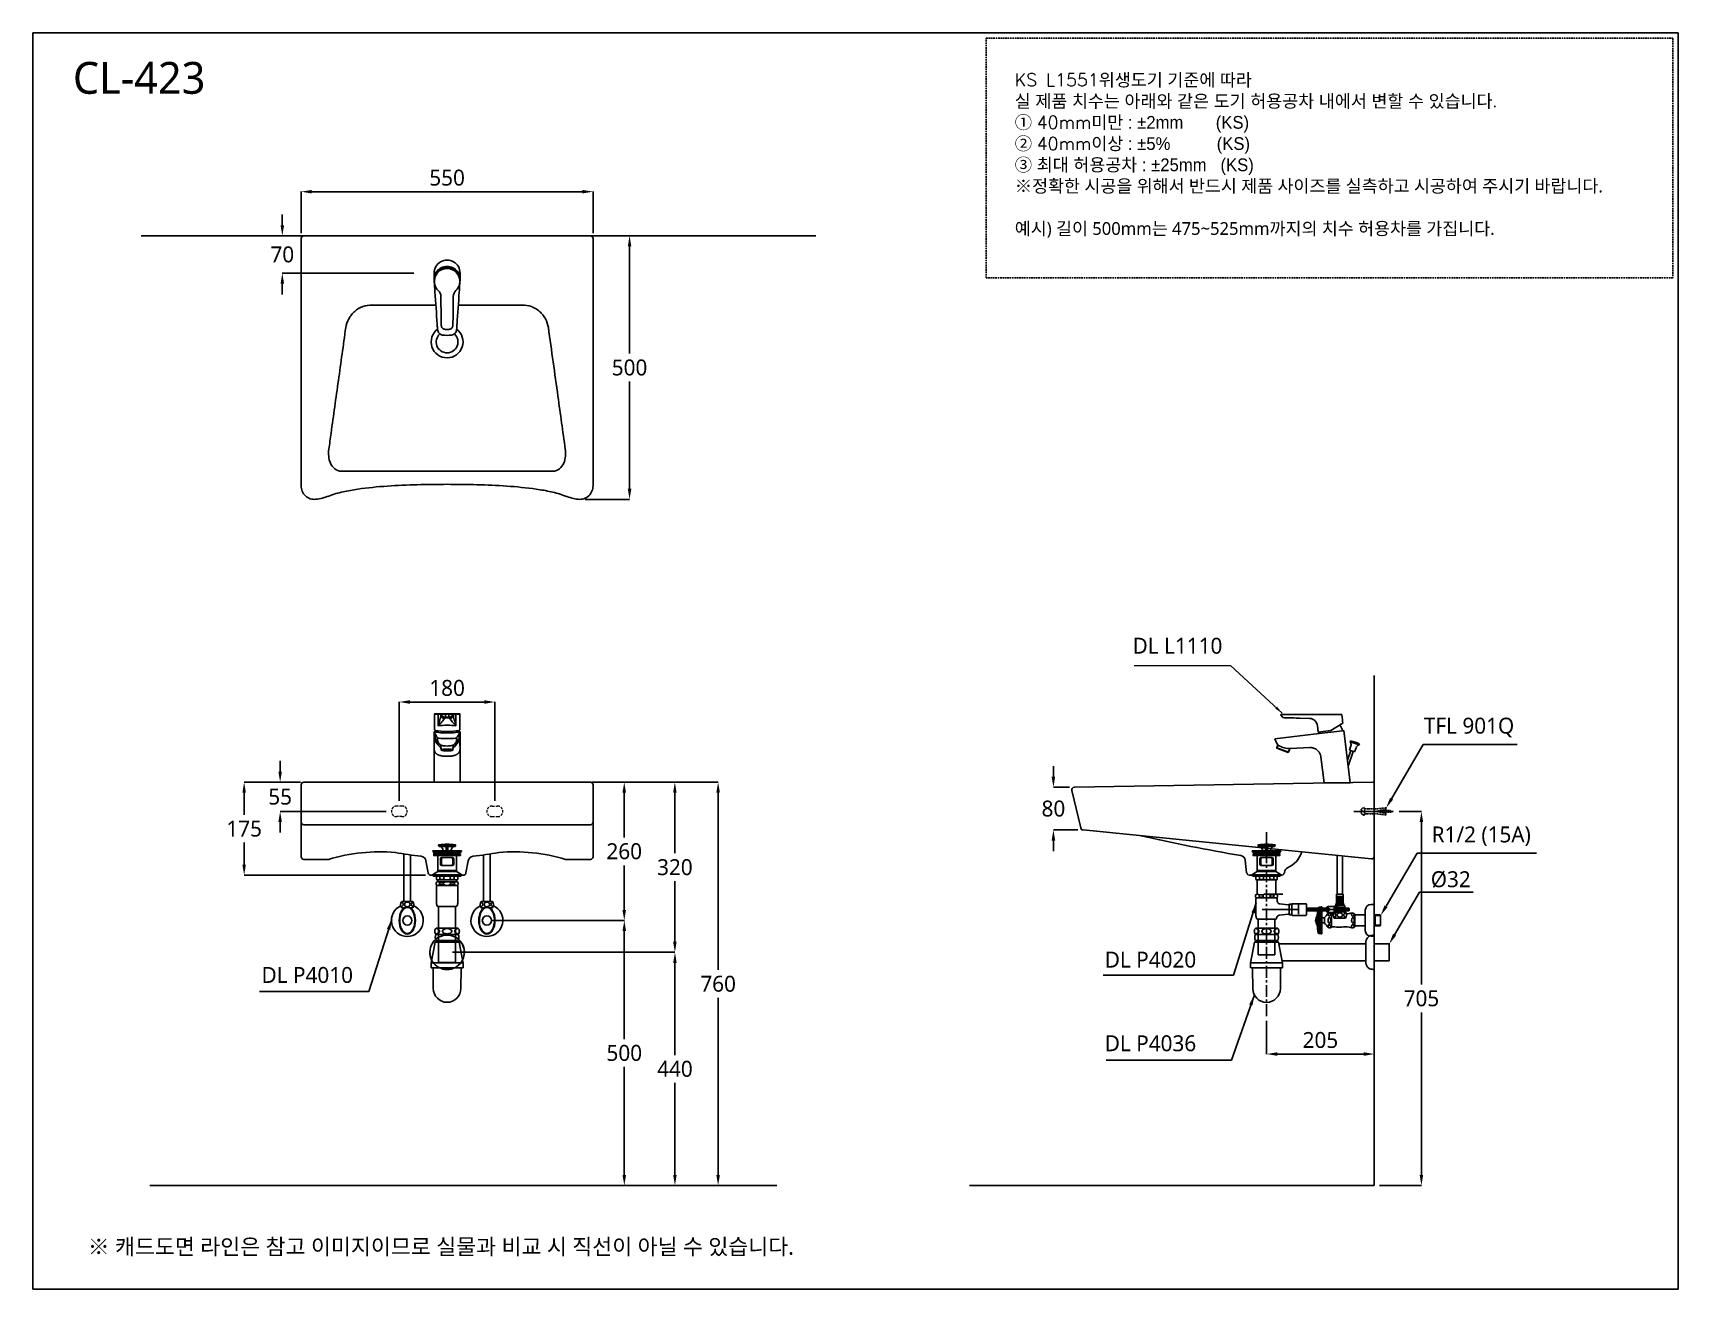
# Model space of a CAD drawing. Extents: x -565 to 2535, y -5076 to -2709.
import ezdxf

# ---------------------------------------------------------------- set-up
doc = ezdxf.new("R2010")
doc.units = 0
doc.header["$LTSCALE"] = 6
doc.header["$MEASUREMENT"] = 0
for name, pattern in [('CENTER', [2, 1.25, -0.25, 0.25, -0.25]), ('DASHED', [0.75, 0.5, -0.25]), ('HIDDEN', [0.375, 0.25, -0.125]), ('HIDDEN2', [0.1875, 0.125, -0.0625]), ('HIDDENX2', [0.75, 0.5, -0.25])]:
    doc.linetypes.add(name, pattern=pattern)
doc.layers.get('0').update_dxf_attribs({"linetype": 'CONTINUOUS'})
doc.layers.get('DEFPOINTS').update_dxf_attribs({"linetype": 'CONTINUOUS'})
for name, color, linetype in [('1', 1, 'CENTER'), ('2', 2, 'CONTINUOUS'), ('3', 3, 'HIDDENX2'), ('4', 3, 'HIDDENX2'), ('5', 1, 'CONTINUOUS'), ('7', 7, 'CONTINUOUS'), ('DEF_LAYER_ASSEM_MEMBER', 7, 'CONTINUOUS'), ('S', 7, 'CONTINUOUS')]:
    doc.layers.add(name, color=color, linetype=linetype)
doc.styles.add('GHS', font='txt.shx', dxfattribs={"bigfont": 'ghs.shx'})
doc.styles.add('ROMANS', font='NanumGothic.ttf', dxfattribs={"height": 2.3})
doc.styles.get("Standard").update_dxf_attribs({"font": 'NanumGothic.ttf'})
doc.dimstyles.new('AM_ANSI', dxfattribs={"dimtxt": 0.12, "dimasz": 0.12, "dimexe": 0.1, "dimexo": 0.05, "dimgap": 0.06, "dimtad": 0, "dimtih": 1, "dimtoh": 1, "dimdec": 4, "dimzin": 7, "dimdsep": 46, "dimtxsty": 'Standard', "dimcen": 0, "dimclrd": 256, "dimclre": 256, "dimclrt": 2, "dimadec": 0, "dimazin": 2, "dimtp": 0.1, "dimtm": 0.1, "dimtfac": 0.71, "dimtdec": 4, "dimtofl": 0, "dimtmove": 0, "dimatfit": 3, "dimfxl": 0, "dimtolj": 1, "dimtzin": 7, "dimlwd": -1, "dimlwe": -1, "dimarcsym": 0})
doc.dimstyles.get("Standard").update_dxf_attribs({"dimtxt": 2.3, "dimasz": 2.1, "dimexe": 1, "dimexo": 0, "dimgap": 1, "dimtad": 0, "dimzin": 0, "dimdsep": 46, "dimtxsty": 'ROMANS', "dimcen": -1, "dimclrd": 33, "dimclre": 33, "dimclrt": 2, "dimaunit": 1, "dimadec": 0, "dimazin": 0, "dimtfac": 1, "dimtix": 1, "dimtofl": 0, "dimtmove": 2, "dimatfit": 3, "dimfxl": 0, "dimtolj": 1, "dimtzin": 0, "dimarcsym": 0})

msp = doc.modelspace()

# ---------------------------------------------------------------- texts
at = {"attachment_point": 1, "style": 'GHS'}
for s, insert, char_height, width in [('{\\fNanumGothic|b0|i0|c0|p50;CL-4\\fNanumGothic|b0|i0|c129|p50;2\\fNanumGothic|b0|i0|c0|p50;3}', (-490, -2763.5), 60, 460), ('{\\fNanumGothic|b0|i0|c129|p50;※ 캐드도면 라인은 참고 이미지이므로 실물과 비교 시 직선이 아닐 수 있습니다.}', (-461.8, -4980.9), 30, 1933.731)]:
    msp.add_mtext(s, dxfattribs=dict(at, insert=insert, char_height=char_height, width=width))
at = {"color": 2, "insert": (1506.9, -3848.5), "char_height": 30, "width": 223.341, "attachment_point": 1, "style": 'GHS'}
msp.add_mtext('{\\fNanumGothic|b0|i0|c129|p50;DL L1110}', dxfattribs=at)
at = {"color": 2, "char_height": 30, "attachment_point": 1, "style": 'GHS'}
for s, width, insert in [('{\\fNanumGothic|b0|i0|c129|p50;DL P4020}', 195.112, (1454.4, -4440)), ('{\\fNanumGothic|b0|i0|c129|p50;DL P4010}', 200.934, (-134.4, -4468.9)), ('{\\fNanumGothic|b0|i0|c129|p50;DL P4036}', 217.252, (1454.4, -4597.6))]:
    msp.add_mtext_dynamic_manual_height_columns(s, width=width, gutter_width=13.5, heights=[0], dxfattribs=dict(at, insert=insert))
at = {"layer": '1', "color": 2, "char_height": 30, "attachment_point": 5}
for s, insert in [('TFL 901Q', (2140.7, -4017.7)), ('%%C32', (2106.3, -4304.1))]:
    msp.add_mtext(s, dxfattribs=dict(at, insert=insert))
at = {"layer": '1', "color": 2, "insert": (2163.7, -4222.4), "char_height": 30, "width": 213.503, "attachment_point": 5}
msp.add_mtext('R1/2 (15A)', dxfattribs=at)
at = {"layer": '2', "insert": (1284.7, -2940), "char_height": 24, "attachment_point": 4, "style": 'ROMANS'}
msp.add_mtext('{\\Fromans|c129;KS L1551\\fGulim|b0|i0|c129|p50;위생도기 기준에 따라 \\P실 제품 치수는 아래와 같은 도기 허용공차 내에서 변할 수 있습니다. \\Fromans|c129;\\P\\fGulim|b0|i0|c129|p50;① \\Fromans|c129;40mm\\fGulim|b0|i0|c129|p50;미만 : ±2mm       (KS)\\Fromans|c129; \\P\\fGulim|b0|i0|c129|p50;② \\Fromans|c129;40mm\\fGulim|b0|i0|c129|p50;이상 : ±5%          (KS)\\Fromans|c129;\\P\\fGulim|b0|i0|c129|p50;③ 최대 허용공차 : ±25mm   (KS)}\\P※정확한 시공을 위해서 반드시 제품 사이즈를 실측하고 시공하여 주시기 바랍니다.\\P\\P예시) 길이 500mm는 475~525mm까지의 치수 허용차를 가집니다.', dxfattribs=at)

# ---------------------------------------------------------------- blocks, each defined once
blk = doc.blocks.new('*D39')
at = {"layer": 'DEFPOINTS', "color": 0}
for p in [(1999.2, -4175.6), (1962.2, -4880.6), (2051, -4880.6)]:
    blk.add_point(p, dxfattribs=at)
at = {"layer": 'S', "color": 3, "linetype": 'ByBlock'}
for p, q in [((2009.2, -4175.6), (2051.1, -4175.6)), ((2051, -4195.6), (2051, -4501.9)), ((2051, -4860.6), (2051, -4554.4)), ((1972.2, -4880.6), (2051.1, -4880.6))]:
    blk.add_line(p, q, dxfattribs=at)
at = {"layer": 'S', "color": 3}
for points in [[(2047.7, -4195.6), (2054.3, -4195.6), (2051, -4175.6)], [(2047.7, -4860.6), (2054.3, -4860.6), (2051, -4880.6)]]:
    blk.add_solid(points, dxfattribs=at)
at = {"layer": 'S', "color": 2, "insert": (2051, -4528.1), "char_height": 30, "attachment_point": 5}
blk.add_mtext('\\A1;705', dxfattribs=at)
blk = doc.blocks.new('*D50')
at = {"layer": 'DEFPOINTS', "color": 0}
for p in [(1962.2, -4408.8), (1759.2, -4560.2), (1962.2, -4632.9)]:
    blk.add_point(p, dxfattribs=at)
at = {"layer": 'S', "color": 3, "linetype": 'ByBlock'}
for p, q in [((1962.2, -4418.8), (1962.2, -4633)), ((1759.2, -4570.2), (1759.2, -4633)), ((1779.2, -4632.9), (1942.2, -4632.9))]:
    blk.add_line(p, q, dxfattribs=at)
at = {"layer": 'S', "color": 3}
for points in [[(1779.2, -4629.6), (1779.2, -4636.2), (1759.2, -4632.9)], [(1942.2, -4629.6), (1942.2, -4636.2), (1962.2, -4632.9)]]:
    blk.add_solid(points, dxfattribs=at)
at = {"layer": 'S', "color": 2, "insert": (1860.7, -4606.6), "char_height": 30, "attachment_point": 5}
blk.add_mtext('\\A1;205', dxfattribs=at)
blk = doc.blocks.new('*D54')
at = {"layer": 'DEFPOINTS', "color": 0}
for p in [(490.1, -3008), (-59.9, -3096.1), (490.1, -3096.1)]:
    blk.add_point(p, dxfattribs=at)
at = {"layer": 'S', "color": 3, "linetype": 'ByBlock'}
for p, q in [((-59.9, -3086.1), (-59.9, -3007.9)), ((-39.9, -3008), (470.1, -3008)), ((490.1, -3086.1), (490.1, -3007.9))]:
    blk.add_line(p, q, dxfattribs=at)
at = {"layer": 'S', "color": 3}
for points in [[(-39.9, -3004.6), (-39.9, -3011.3), (-59.9, -3008)], [(470.1, -3004.6), (470.1, -3011.3), (490.1, -3008)]]:
    blk.add_solid(points, dxfattribs=at)
at = {"layer": 'S', "color": 2, "insert": (215.1, -2981.7), "char_height": 30, "attachment_point": 5}
blk.add_mtext('\\A1;550', dxfattribs=at)
blk = doc.blocks.new('*D53')
at = {"layer": 'DEFPOINTS', "color": 0}
for p in [(485.1, -3091.1), (465.2, -3587.8), (558.9, -3587.8)]:
    blk.add_point(p, dxfattribs=at)
at = {"layer": 'S', "color": 3, "linetype": 'ByBlock'}
for p, q in [((495.1, -3091.1), (559, -3091.1)), ((558.9, -3111.1), (558.9, -3313.1)), ((558.9, -3567.8), (558.9, -3365.7)), ((475.2, -3587.8), (559, -3587.8))]:
    blk.add_line(p, q, dxfattribs=at)
at = {"layer": 'S', "color": 3}
for points in [[(555.6, -3111.1), (562.3, -3111.1), (558.9, -3091.1)], [(555.6, -3567.8), (562.3, -3567.8), (558.9, -3587.8)]]:
    blk.add_solid(points, dxfattribs=at)
at = {"layer": 'S', "color": 2, "insert": (558.9, -3339.4), "char_height": 30, "attachment_point": 5}
blk.add_mtext('\\A1;500', dxfattribs=at)
blk = doc.blocks.new('*D55')
at = {"layer": 'DEFPOINTS', "color": 0}
for p in [(-54.9, -3091.1), (-95.4, -3161.5), (162.4, -3161.5)]:
    blk.add_point(p, dxfattribs=at)
at = {"layer": 'S', "color": 3, "linetype": 'ByBlock'}
for p, q in [((-95.4, -3071.1), (-95.4, -3051.1)), ((-64.9, -3091.1), (-95.5, -3091.1)), ((152.4, -3161.5), (-95.5, -3161.5)), ((-95.4, -3181.5), (-95.4, -3201.5))]:
    blk.add_line(p, q, dxfattribs=at)
at = {"layer": 'S', "color": 3}
for points in [[(-98.7, -3071.1), (-92, -3071.1), (-95.4, -3091.1)], [(-98.7, -3181.5), (-92, -3181.5), (-95.4, -3161.5)]]:
    blk.add_solid(points, dxfattribs=at)
at = {"layer": 'S', "color": 2, "insert": (-95.4, -3126.3), "char_height": 30, "attachment_point": 5}
blk.add_mtext('\\A1;70', dxfattribs=at)
blk = doc.blocks.new('*D56')
at = {"layer": 'DEFPOINTS', "color": 0}
for p in [(305.1, -3969.6), (125.1, -4165.6), (305.1, -4165.6)]:
    blk.add_point(p, dxfattribs=at)
at = {"layer": 'S', "color": 3, "linetype": 'ByBlock'}
for p, q in [((125.1, -4155.6), (125.1, -3969.5)), ((145.1, -3969.6), (285.1, -3969.6)), ((305.1, -4155.6), (305.1, -3969.5))]:
    blk.add_line(p, q, dxfattribs=at)
at = {"layer": 'S', "color": 3}
for points in [[(145.1, -3966.2), (145.1, -3972.9), (125.1, -3969.6)], [(285.1, -3966.2), (285.1, -3972.9), (305.1, -3969.6)]]:
    blk.add_solid(points, dxfattribs=at)
at = {"layer": 'S', "color": 2, "insert": (215.1, -3943.2), "char_height": 30, "attachment_point": 5}
blk.add_mtext('\\A1;180', dxfattribs=at)
blk = doc.blocks.new('*D57')
at = {"layer": 'DEFPOINTS', "color": 0}
for p in [(-51.2, -4120.6), (-99.5, -4175.6), (110.1, -4175.6)]:
    blk.add_point(p, dxfattribs=at)
at = {"layer": 'S', "color": 3, "linetype": 'ByBlock'}
for p, q in [((-99.5, -4100.6), (-99.5, -4080.6)), ((-61.2, -4120.6), (-99.6, -4120.6)), ((100.1, -4175.6), (-99.6, -4175.6)), ((-99.5, -4195.6), (-99.5, -4215.6))]:
    blk.add_line(p, q, dxfattribs=at)
at = {"layer": 'S', "color": 3}
for points in [[(-102.8, -4100.6), (-96.2, -4100.6), (-99.5, -4120.6)], [(-102.8, -4195.6), (-96.2, -4195.6), (-99.5, -4175.6)]]:
    blk.add_solid(points, dxfattribs=at)
at = {"layer": 'S', "color": 2, "insert": (-99.5, -4148.1), "char_height": 30, "attachment_point": 5}
blk.add_mtext('\\A1;55', dxfattribs=at)
blk = doc.blocks.new('*D58')
at = {"layer": 'DEFPOINTS', "color": 0}
for p in [(-54.9, -4120.6), (-167.3, -4296), (184.5, -4296)]:
    blk.add_point(p, dxfattribs=at)
at = {"layer": 'S', "color": 3, "linetype": 'ByBlock'}
for p, q in [((-64.9, -4120.6), (-167.4, -4120.6)), ((-167.3, -4140.6), (-167.3, -4182.1)), ((-167.3, -4276), (-167.3, -4234.5)), ((174.5, -4296), (-167.4, -4296))]:
    blk.add_line(p, q, dxfattribs=at)
at = {"layer": 'S', "color": 3}
for points in [[(-170.6, -4140.6), (-164, -4140.6), (-167.3, -4120.6)], [(-170.6, -4276), (-164, -4276), (-167.3, -4296)]]:
    blk.add_solid(points, dxfattribs=at)
at = {"layer": 'S', "color": 2, "insert": (-167.3, -4208.3), "char_height": 30, "attachment_point": 5}
blk.add_mtext('\\A1;175', dxfattribs=at)
blk = doc.blocks.new('*D59')
at = {"layer": 'DEFPOINTS', "color": 0}
for p in [(485.1, -4120.6), (322.7, -4381.2), (548.9, -4381.2)]:
    blk.add_point(p, dxfattribs=at)
at = {"layer": 'S', "color": 3, "linetype": 'ByBlock'}
for p, q in [((495.1, -4120.6), (549, -4120.6)), ((548.9, -4140.6), (548.9, -4224.6)), ((548.9, -4361.2), (548.9, -4277.3)), ((332.7, -4381.2), (549, -4381.2))]:
    blk.add_line(p, q, dxfattribs=at)
at = {"layer": 'S', "color": 3}
for points in [[(545.5, -4140.6), (552.2, -4140.6), (548.9, -4120.6)], [(545.5, -4361.2), (552.2, -4361.2), (548.9, -4381.2)]]:
    blk.add_solid(points, dxfattribs=at)
at = {"layer": 'S', "color": 2, "insert": (548.9, -4250.9), "char_height": 30, "attachment_point": 5}
blk.add_mtext('\\A1;260', dxfattribs=at)
blk = doc.blocks.new('*D60')
at = {"layer": 'DEFPOINTS', "color": 0}
for p in [(481.3, -4120.6), (215.1, -4441.2), (644.3, -4441.2)]:
    blk.add_point(p, dxfattribs=at)
at = {"layer": 'S', "color": 3, "linetype": 'ByBlock'}
for p, q in [((491.3, -4120.6), (644.4, -4120.6)), ((644.3, -4140.6), (644.3, -4254.5)), ((644.3, -4421.2), (644.3, -4307.3)), ((225.1, -4441.2), (644.4, -4441.2))]:
    blk.add_line(p, q, dxfattribs=at)
at = {"layer": 'S', "color": 3}
for points in [[(641, -4140.6), (647.6, -4140.6), (644.3, -4120.6)], [(641, -4421.2), (647.6, -4421.2), (644.3, -4441.2)]]:
    blk.add_solid(points, dxfattribs=at)
at = {"layer": 'S', "color": 2, "insert": (644.3, -4280.9), "char_height": 30, "attachment_point": 5}
blk.add_mtext('\\A1;320', dxfattribs=at)
blk = doc.blocks.new('*D61')
at = {"layer": 'DEFPOINTS', "color": 0}
for p in [(477.6, -4120.6), (474, -4880.6), (725.8, -4880.6)]:
    blk.add_point(p, dxfattribs=at)
at = {"layer": 'S', "color": 3, "linetype": 'ByBlock'}
for p, q in [((487.6, -4120.6), (725.9, -4120.6)), ((725.8, -4140.6), (725.8, -4474.3)), ((725.8, -4860.6), (725.8, -4527)), ((484, -4880.6), (725.9, -4880.6))]:
    blk.add_line(p, q, dxfattribs=at)
at = {"layer": 'S', "color": 3}
for points in [[(722.4, -4140.6), (729.1, -4140.6), (725.8, -4120.6)], [(722.4, -4860.6), (729.1, -4860.6), (725.8, -4880.6)]]:
    blk.add_solid(points, dxfattribs=at)
at = {"layer": 'S', "color": 2, "insert": (725.8, -4500.6), "char_height": 30, "attachment_point": 5}
blk.add_mtext('\\A1;760', dxfattribs=at)
blk = doc.blocks.new('*D62')
at = {"layer": 'DEFPOINTS', "color": 0}
for p in [(290.1, -4381.2), (474, -4880.6), (549, -4880.6)]:
    blk.add_point(p, dxfattribs=at)
at = {"layer": 'S', "color": 3, "linetype": 'ByBlock'}
for p, q in [((300.1, -4381.2), (549.1, -4381.2)), ((549, -4401.2), (549, -4604.6)), ((549, -4860.6), (549, -4657.2)), ((484, -4880.6), (549.1, -4880.6))]:
    blk.add_line(p, q, dxfattribs=at)
at = {"layer": 'S', "color": 3}
for points in [[(545.6, -4401.2), (552.3, -4401.2), (549, -4381.2)], [(545.6, -4860.6), (552.3, -4860.6), (549, -4880.6)]]:
    blk.add_solid(points, dxfattribs=at)
at = {"layer": 'S', "color": 2, "insert": (549, -4630.9), "char_height": 30, "attachment_point": 5}
blk.add_mtext('\\A1;500', dxfattribs=at)
blk = doc.blocks.new('*D63')
at = {"layer": 'DEFPOINTS', "color": 0}
for p in [(215.1, -4441.2), (474, -4880.6), (644.4, -4880.6)]:
    blk.add_point(p, dxfattribs=at)
at = {"layer": 'S', "color": 3, "linetype": 'ByBlock'}
for p, q in [((225.1, -4441.2), (644.5, -4441.2)), ((644.4, -4461.2), (644.4, -4634.7)), ((644.4, -4860.6), (644.4, -4687.1)), ((484, -4880.6), (644.5, -4880.6))]:
    blk.add_line(p, q, dxfattribs=at)
at = {"layer": 'S', "color": 3}
for points in [[(641.1, -4461.2), (647.7, -4461.2), (644.4, -4441.2)], [(641.1, -4860.6), (647.7, -4860.6), (644.4, -4880.6)]]:
    blk.add_solid(points, dxfattribs=at)
at = {"layer": 'S', "color": 2, "insert": (644.4, -4660.9), "char_height": 30, "attachment_point": 5}
blk.add_mtext('\\A1;440', dxfattribs=at)
blk = doc.blocks.new('*D64')
at = {"layer": 'DEFPOINTS', "color": 0}
for p in [(1397.8, -4130.3), (1357.6, -4210.6), (1413.5, -4210.6)]:
    blk.add_point(p, dxfattribs=at)
at = {"layer": 'S', "color": 3, "linetype": 'ByBlock'}
for p, q in [((1357.6, -4110.3), (1357.6, -4090.3)), ((1387.8, -4130.3), (1357.5, -4130.3)), ((1403.5, -4210.6), (1357.5, -4210.6)), ((1357.6, -4230.6), (1357.6, -4250.6))]:
    blk.add_line(p, q, dxfattribs=at)
at = {"layer": 'S', "color": 3}
for points in [[(1354.2, -4110.3), (1360.9, -4110.3), (1357.6, -4130.3)], [(1354.2, -4230.6), (1360.9, -4230.6), (1357.6, -4210.6)]]:
    blk.add_solid(points, dxfattribs=at)
at = {"layer": 'S', "color": 2, "insert": (1357.6, -4170.5), "char_height": 30, "attachment_point": 5}
blk.add_mtext('\\A1;80', dxfattribs=at)

# ---------------------------------------------------------------- dimensions: what is measured, and where the dimension line sits
at = {"layer": 'S'}
dim = msp.add_linear_dim(base=(490.1, -3008), p1=(-59.9, -3096.1), p2=(490.1, -3096.1), dimstyle='AM_ANSI', override={"dimtxt": 30, "dimasz": 20, "dimexo": 10, "dimgap": 10, "dimtad": 1, "dimtih": 0, "dimtoh": 0, "dimdec": 0, "dimclrd": 3, "dimclre": 3}, dxfattribs=at)
dim.commit()
dim.dimension.update_dxf_attribs({"geometry": '*D54', "text_midpoint": (215.1, -2981.7)})
for base, p1, p2, picture, middle in [((-95.4, -3161.5), (-54.9, -3091.1), (162.4, -3161.5), '*D55', (-95.4, -3126.3)), ((-99.5, -4175.6), (-51.2, -4120.6), (110.1, -4175.6), '*D57', (-99.5, -4148.1)), ((1357.6, -4210.6), (1397.8, -4130.3), (1413.5, -4210.6), '*D64', (1357.6, -4170.5)), ((-167.3, -4296), (-54.9, -4120.6), (184.5, -4296), '*D58', (-167.3, -4208.3)), ((725.8, -4880.6), (477.6, -4120.6), (474, -4880.6), '*D61', (725.8, -4500.6))]:
    dim = msp.add_linear_dim(base=base, p1=p1, p2=p2, angle=90, dimstyle='AM_ANSI', override={"dimtxt": 30, "dimasz": 20, "dimexo": 10, "dimgap": 10, "dimtad": 1, "dimdec": 0, "dimclrd": 3, "dimclre": 3, "dimtdec": 0}, dxfattribs=at)
    dim.commit()
    dim.dimension.update_dxf_attribs({"geometry": picture, "text_midpoint": middle, "dimtype": 160})
for base, p1, p2, text, picture, middle in [((558.9, -3587.8), (485.1, -3091.1), (465.2, -3587.8), '500', '*D53', (558.9, -3339.4)), ((644.3, -4441.2), (481.3, -4120.6), (215.1, -4441.2), '320', '*D60', (644.3, -4280.9)), ((548.9, -4381.2), (485.1, -4120.6), (322.7, -4381.2), '260', '*D59', (548.9, -4250.9))]:
    dim = msp.add_linear_dim(base=base, p1=p1, p2=p2, angle=90, text=text, dimstyle='AM_ANSI', override={"dimtxt": 30, "dimasz": 20, "dimexo": 10, "dimgap": 10, "dimtad": 1, "dimdec": 0, "dimclrd": 3, "dimclre": 3, "dimtdec": 0}, dxfattribs=at)
    dim.commit()
    dim.dimension.update_dxf_attribs({"geometry": picture, "text_midpoint": middle, "dimtype": 160})
dim = msp.add_linear_dim(base=(305.1, -3969.6), p1=(125.1, -4165.6), p2=(305.1, -4165.6), dimstyle='AM_ANSI', override={"dimtxt": 30, "dimasz": 20, "dimexo": 10, "dimgap": 10, "dimtad": 1, "dimtih": 0, "dimtoh": 0, "dimdec": 0, "dimclrd": 3, "dimclre": 3}, dxfattribs=at)
dim.commit()
dim.dimension.update_dxf_attribs({"geometry": '*D56', "text_midpoint": (215.1, -3969.6), "dimtype": 160})
dim = msp.add_linear_dim(base=(2051, -4880.6), p1=(1999.2, -4175.6), p2=(1962.2, -4880.6), angle=90, dimstyle='AM_ANSI', override={"dimtxt": 30, "dimasz": 20, "dimexo": 10, "dimgap": 10, "dimtad": 1, "dimdec": 0, "dimclrd": 3, "dimclre": 3, "dimtdec": 0}, dxfattribs=at)
dim.commit()
dim.dimension.update_dxf_attribs({"geometry": '*D39', "text_midpoint": (2051, -4528.1)})
for base, p1, text, picture, middle in [((549, -4880.6), (290.1, -4381.2), '500', '*D62', (549, -4630.9)), ((644.4, -4880.6), (215.1, -4441.2), '440', '*D63', (644.4, -4660.9))]:
    dim = msp.add_linear_dim(base=base, p1=p1, p2=(474, -4880.6), angle=90, text=text, dimstyle='AM_ANSI', override={"dimtxt": 30, "dimasz": 20, "dimexo": 10, "dimgap": 10, "dimtad": 1, "dimdec": 0, "dimclrd": 3, "dimclre": 3, "dimtdec": 0}, dxfattribs=at)
    dim.commit()
    dim.dimension.update_dxf_attribs({"geometry": picture, "text_midpoint": middle})
dim = msp.add_linear_dim(base=(1962.2, -4632.9), p1=(1759.2, -4560.2), p2=(1962.2, -4408.8), text='205', dimstyle='AM_ANSI', override={"dimtxt": 30, "dimasz": 20, "dimexo": 10, "dimgap": 10, "dimtad": 1, "dimdec": 0, "dimclrd": 3, "dimclre": 3, "dimtdec": 0}, dxfattribs=at)
dim.commit()
dim.dimension.update_dxf_attribs({"geometry": '*D50', "text_midpoint": (1860.7, -4606.6)})

# ---------------------------------------------------------------- linework, layer by layer
at = {"ltscale": 0.5}
for p, q in [((1800.4, -4064.2), (1778.3, -4056.2)), ((1869.2, -4121.8), (1915.3, -4121.8))]:
    msp.add_line(p, q, dxfattribs=at)
for p, q in [((1915.6, -4060.4), (1918.3, -4052.4)), ((1915.6, -4060.4), (1925, -4063.7)), ((1917.2, -4043), (1916.7, -4044.4)), ((1916.7, -4044.4), (1934, -4050.3)), ((1917.2, -4043), (1934.4, -4048.9)), ((1925, -4063.7), (1927.8, -4055.6)), ((1934.4, -4048.9), (1934, -4050.3)), ((1917.9, -4061.2), (1911.7, -4079.3)), ((1913.1, -4090.7), (1922.7, -4062.8)), ((175.1, -4268.9), (179.6, -4291.5)), ((255, -4268.9), (250.6, -4291.5)), ((1718.9, -4267.5), (1721.7, -4291.2)), ((184.5, -4296), (215.1, -4296)), ((245.7, -4296), (215.1, -4296)), ((1792.9, -4290.1), (1792.7, -4291.2))]:
    msp.add_line(p, q)
at = {"color": 7}
for p, q in [((-59.9, -4120.6), (-59.9, -4120.6)), ((-54.9, -4120.6), (-47.4, -4120.6)), ((-54.9, -4120.6), (215.1, -4120.6)), ((-47.4, -4120.6), (-14.9, -4120.6)), ((-14.9, -4120.6), (215.1, -4120.6)), ((445, -4120.6), (215.1, -4120.6)), ((485.1, -4120.6), (215.1, -4120.6)), ((477.6, -4120.6), (445, -4120.6)), ((485.1, -4120.6), (477.6, -4120.6)), ((1397, -4130.3), (1959.2, -4120.6)), ((-59.9, -4125.6), (-59.9, -4261.1)), ((490.1, -4125.6), (490.1, -4261.1)), ((1392.2, -4136.5), (1409.1, -4206.8)), ((-54.9, -4266.1), (-8.1, -4266.1)), ((175.1, -4268.9), (179.6, -4291.5)), ((255, -4268.9), (250.6, -4291.5)), ((485.1, -4266.1), (438.3, -4266.1)), ((184.5, -4296), (215.1, -4296)), ((245.7, -4296), (215.1, -4296)), ((1726.7, -4295.6), (1787.8, -4295.6))]:
    msp.add_line(p, q, dxfattribs=at)
at = {"color": 7, "linetype": 'HIDDEN'}
msp.add_line((197.6, -4120.6), (197.6, -4120.6), dxfattribs=at)
at = {"color": 7, "linetype": 'HIDDEN', "lineweight": 0, "ltscale": 3}
for p, q in [((130.1, -4165.6), (120.1, -4165.6)), ((300.1, -4165.6), (310.1, -4165.6)), ((130.1, -4185.6), (120.1, -4185.6)), ((300.1, -4185.6), (310.1, -4185.6))]:
    msp.add_line(p, q, dxfattribs=at)
at = {"linetype": 'CENTER', "ltscale": 0.25}
msp.add_line((1923.9, -4175.6), (1999.2, -4175.6), dxfattribs=at)
at = {"color": 1, "linetype": 'CENTER', "ltscale": 3}
msp.add_line((1759.2, -4561.3), (1759.2, -4214.4), dxfattribs=at)
at = {"color": 4, "linetype": 'ByBlock'}
for p, q in [((133.7, -4255.9), (133.7, -4345.2)), ((146.4, -4257.8), (146.4, -4345.2)), ((283.7, -4257.8), (283.7, -4345.2)), ((296.4, -4255.9), (296.4, -4345.2)), ((1892.1, -4258.6), (1892.1, -4331.9)), ((1902.6, -4259.7), (1902.6, -4331.9)), ((1890.8, -4331.9), (1897.3, -4331.9)), ((1890.8, -4335.8), (1890.8, -4331.9)), ((1890.8, -4335.8), (1897.3, -4335.8)), ((1890.8, -4335.8), (1891.3, -4336.3)), ((1890.8, -4338.6), (1891.3, -4338.1)), ((1890.8, -4338.6), (1897.3, -4338.6)), ((1890.8, -4341.3), (1890.8, -4338.6)), ((1891.3, -4336.3), (1897.3, -4336.3)), ((1891.3, -4338.1), (1891.3, -4336.3)), ((1891.3, -4338.1), (1897.3, -4338.1)), ((1903.8, -4331.9), (1897.3, -4331.9)), ((1903.8, -4335.8), (1897.3, -4335.8)), ((1903.3, -4336.3), (1897.3, -4336.3)), ((1903.3, -4338.1), (1897.3, -4338.1)), ((1903.8, -4338.6), (1897.3, -4338.6)), ((1903.8, -4335.8), (1903.3, -4336.3)), ((1903.3, -4338.1), (1903.3, -4336.3)), ((1903.8, -4338.6), (1903.3, -4338.1)), ((1903.8, -4335.8), (1903.8, -4331.9)), ((1903.8, -4341.3), (1903.8, -4338.6)), ((146.4, -4345.2), (129.6, -4345.2)), ((134.9, -4357.2), (129.6, -4357.2)), ((150.6, -4357.2), (145.2, -4357.2)), ((150.6, -4345.2), (146.4, -4345.2)), ((296.4, -4345.2), (279.6, -4345.2)), ((284.9, -4357.2), (279.6, -4357.2)), ((300.6, -4357.2), (295.2, -4357.2)), ((300.6, -4345.2), (296.4, -4345.2)), ((1856.4, -4357), (1856.4, -4381)), ((1857, -4356.5), (1857.8, -4356.5)), ((1857.8, -4356.5), (1858.3, -4356)), ((1857.8, -4356.5), (1857.8, -4381)), ((1858.3, -4356), (1858.3, -4381)), ((1858.3, -4356), (1861.5, -4356)), ((1858.3, -4356.5), (1861.8, -4356.5)), ((1858.3, -4357.5), (1861.8, -4357.5)), ((1858.3, -4358.5), (1861.8, -4358.5)), ((1858.3, -4359.5), (1861.8, -4359.5)), ((1858.3, -4360.5), (1861.8, -4360.5)), ((1858.3, -4361.5), (1861.8, -4361.5)), ((1858.3, -4362.5), (1861.8, -4362.5)), ((1858.3, -4363.5), (1861.8, -4363.5)), ((1858.3, -4364.5), (1861.8, -4364.5)), ((1858.3, -4365.5), (1861.8, -4365.5)), ((1858.3, -4366.5), (1861.8, -4366.5)), ((1858.3, -4367.5), (1861.8, -4367.5)), ((1858.3, -4368.5), (1861.8, -4368.5)), ((1858.3, -4369.5), (1861.8, -4369.5)), ((1858.3, -4370.5), (1861.8, -4370.5)), ((1861.8, -4355.7), (1861.8, -4355.5)), ((1861.8, -4355.5), (1863.3, -4355.5)), ((1861.8, -4355.7), (1861.8, -4381)), ((1863.3, -4356.5), (1863.3, -4355.5)), ((1863.3, -4381), (1863.3, -4356.5)), ((1873.3, -4369.7), (1872.7, -4370.7)), ((1876.5, -4366.3), (1887.8, -4366.3)), ((1881.4, -4369), (1881.4, -4368.3)), ((1881.4, -4393), (1881.4, -4369)), ((1882.3, -4369), (1881.4, -4369)), ((1882.3, -4369.8), (1881.4, -4369.8)), ((1882.3, -4369.8), (1883.6, -4368.9)), ((1882.3, -4369.8), (1882.3, -4369)), ((1907.8, -4357), (1886.8, -4357)), ((1886.8, -4364.5), (1886.8, -4357)), ((1888.1, -4361), (1886.8, -4363.2)), ((1888.1, -4361), (1886.8, -4361)), ((1887.3, -4362.4), (1886.8, -4362.9)), ((1886.8, -4365), (1897.3, -4365)), ((1897.3, -4362.4), (1887.3, -4362.4)), ((1887.8, -4366.3), (1890.8, -4366.3)), ((1888.1, -4361), (1888.1, -4357)), ((1888.2, -4357.2), (1888.2, -4353.7)), ((1897.3, -4353.2), (1888.7, -4353.2)), ((1897.3, -4357.7), (1888.7, -4357.7)), ((1897.3, -4350.4), (1889.7, -4350.4)), ((1889.7, -4350.4), (1889.7, -4353.2)), ((1889.7, -4360.4), (1889.7, -4357.7)), ((1897.3, -4360.4), (1889.7, -4360.4)), ((1890.3, -4350.4), (1890.3, -4349.2)), ((1890.3, -4360.4), (1890.3, -4361.9)), ((1893.1, -4348.9), (1890.6, -4348.9)), ((1890.8, -4341.3), (1897.3, -4341.3)), ((1890.8, -4341.3), (1891.3, -4341.8)), ((1891.3, -4344.9), (1890.8, -4345.4)), ((1897.3, -4345.4), (1890.8, -4345.4)), ((1890.8, -4348.4), (1890.8, -4345.4)), ((1890.8, -4348.4), (1897.3, -4348.4)), ((1891.3, -4341.8), (1897.3, -4341.8)), ((1891.3, -4341.8), (1891.3, -4344.9)), ((1891.3, -4344.9), (1897.3, -4344.9)), ((1897.3, -4348.9), (1891.3, -4348.9)), ((1893.1, -4348.9), (1893.1, -4348.4)), ((1903.8, -4341.3), (1897.3, -4341.3)), ((1903.3, -4341.8), (1897.3, -4341.8)), ((1903.3, -4344.9), (1897.3, -4344.9)), ((1897.3, -4345.4), (1903.8, -4345.4)), ((1903.8, -4348.4), (1897.3, -4348.4)), ((1897.3, -4348.9), (1903.3, -4348.9)), ((1897.3, -4350.4), (1904.9, -4350.4)), ((1897.3, -4353.2), (1905.9, -4353.2)), ((1897.3, -4357.7), (1905.9, -4357.7)), ((1897.3, -4360.4), (1904.9, -4360.4)), ((1897.3, -4362.4), (1902.8, -4362.4)), ((1897.3, -4362.4), (1907.3, -4362.4)), ((1907.8, -4362.9), (1897.3, -4362.9)), ((1907.8, -4365), (1897.3, -4365)), ((1901.6, -4348.9), (1901.6, -4348.4)), ((1901.6, -4348.9), (1904, -4348.9)), ((1903.8, -4341.3), (1903.3, -4341.8)), ((1903.3, -4341.8), (1903.3, -4344.9)), ((1903.3, -4344.9), (1903.8, -4345.4)), ((1903.8, -4348.4), (1903.8, -4345.4)), ((1904.3, -4350.4), (1904.3, -4349.2)), ((1904.3, -4360.4), (1904.3, -4361.9)), ((1904.9, -4350.4), (1904.9, -4353.2)), ((1904.9, -4360.4), (1904.9, -4357.7)), ((1906.4, -4357.2), (1906.4, -4353.7)), ((1906.6, -4361), (1906.6, -4357)), ((1906.6, -4361), (1907.8, -4363.2)), ((1907.8, -4361), (1906.6, -4361)), ((1907.3, -4362.4), (1907.8, -4362.9)), ((1907.8, -4365), (1907.8, -4357)), ((1907.8, -4362.9), (1907.8, -4365)), ((1925.3, -4371.8), (1925.3, -4369)), ((1945.2, -4370.8), (1925.3, -4370.8)), ((1945.2, -4362), (1945.2, -4400)), ((1962.2, -4351), (1956.2, -4351)), ((1962.2, -4411), (1962.2, -4351)), ((1973.2, -4370.8), (1962.2, -4370.8)), ((1963.7, -4371.8), (1962.7, -4370.8)), ((1963.7, -4391.3), (1963.7, -4370.8)), ((1974.2, -4371.8), (1973.2, -4370.8)), ((1856.4, -4405), (1856.4, -4381)), ((1857.8, -4405.5), (1857.8, -4381)), ((1858.3, -4371.5), (1861.8, -4371.5)), ((1858.3, -4372.5), (1861.8, -4372.5)), ((1858.3, -4373.5), (1861.8, -4373.5)), ((1858.3, -4374.5), (1861.8, -4374.5)), ((1858.3, -4375.5), (1861.8, -4375.5)), ((1858.3, -4376.5), (1861.8, -4376.5)), ((1858.3, -4377.5), (1861.8, -4377.5)), ((1858.3, -4378.5), (1861.8, -4378.5)), ((1858.3, -4379.5), (1861.8, -4379.5)), ((1858.3, -4380.5), (1861.8, -4380.5)), ((1858.3, -4406), (1858.3, -4381)), ((1858.3, -4381.6), (1861.8, -4381.6)), ((1858.3, -4382.6), (1861.8, -4382.6)), ((1858.3, -4383.6), (1861.8, -4383.6)), ((1858.3, -4384.6), (1861.8, -4384.6)), ((1858.3, -4385.6), (1861.8, -4385.6)), ((1858.3, -4386.6), (1861.8, -4386.6)), ((1858.3, -4387.6), (1861.8, -4387.6)), ((1858.3, -4388.6), (1861.8, -4388.6)), ((1858.3, -4389.6), (1861.8, -4389.6)), ((1858.3, -4390.6), (1861.8, -4390.6)), ((1858.3, -4391.6), (1861.8, -4391.6)), ((1858.3, -4392.6), (1861.8, -4392.6)), ((1858.3, -4393.6), (1861.8, -4393.6)), ((1858.3, -4394.6), (1861.8, -4394.6)), ((1858.3, -4395.6), (1861.8, -4395.6)), ((1858.3, -4396.6), (1861.8, -4396.6)), ((1858.3, -4397.6), (1861.8, -4397.6)), ((1858.3, -4398.6), (1861.8, -4398.6)), ((1858.3, -4399.6), (1861.8, -4399.6)), ((1858.3, -4400.6), (1861.8, -4400.6)), ((1858.3, -4401.6), (1861.8, -4401.6)), ((1861.8, -4406.3), (1861.8, -4381)), ((1868.4, -4376.3), (1863.3, -4376.3)), ((1863.3, -4406.5), (1863.3, -4381)), ((1868.4, -4385.8), (1863.3, -4385.8)), ((1868.4, -4375.3), (1868.4, -4376.3)), ((1868.4, -4376.3), (1868.4, -4385.8)), ((1868.4, -4386.8), (1868.4, -4385.8)), ((1873.3, -4392.4), (1872.7, -4391.4)), ((1882.3, -4392.3), (1881.4, -4392.3)), ((1885, -4393), (1881.4, -4393)), ((1881.4, -4393.8), (1881.4, -4393)), ((1882.3, -4392.3), (1883.6, -4393)), ((1882.3, -4393), (1882.3, -4392.3)), ((1897.3, -4377), (1886.8, -4377)), ((1897.3, -4377), (1907.8, -4377)), ((1925.3, -4371.8), (1925.3, -4390.3)), ((1925.3, -4393), (1925.3, -4390.3)), ((1925.3, -4391.3), (1925.3, -4391.5)), ((1945.2, -4391.3), (1925.3, -4391.3)), ((1925.3, -4393), (1925.3, -4391.5)), ((1962.2, -4371.4), (1962.2, -4390.7)), ((1973.2, -4391.3), (1962.2, -4391.3)), ((1962.7, -4391.3), (1963.7, -4390.3)), ((1963.7, -4371.8), (1974.2, -4371.8)), ((1963.7, -4371.8), (1974.2, -4371.8)), ((1963.7, -4390.3), (1974.2, -4390.3)), ((1963.7, -4390.3), (1974.2, -4390.3)), ((1973.2, -4391.3), (1974.2, -4390.3)), ((1973.2, -4391.3), (1974.2, -4390.3)), ((1974.1, -4390.3), (1974.1, -4371.8)), ((1974.1, -4390.3), (1974.1, -4371.8)), ((185.2, -4460.9), (192.6, -4421.9)), ((196, -4419.9), (192.6, -4421.9)), ((237.6, -4421.9), (192.6, -4421.9)), ((236.1, -4418.9), (194.1, -4418.9)), ((234.2, -4419.9), (196, -4419.9)), ((234.2, -4419.9), (237.6, -4421.9)), ((245.1, -4461.4), (237.6, -4421.9)), ((1740.1, -4419.9), (1736.7, -4421.9)), ((1781.7, -4421.9), (1736.7, -4421.9)), ((1780.2, -4419), (1738.2, -4419)), ((1778.3, -4419.9), (1781.7, -4421.9)), ((1857, -4405.5), (1857.8, -4405.5)), ((1857.8, -4405.5), (1858.3, -4406)), ((1858.3, -4402.6), (1861.8, -4402.6)), ((1858.3, -4403.6), (1861.8, -4403.6)), ((1858.3, -4404.6), (1861.8, -4404.6)), ((1858.3, -4405.6), (1861.8, -4405.6)), ((1858.3, -4406), (1861.5, -4406)), ((1861.8, -4406.5), (1861.8, -4406.3)), ((1861.8, -4406.5), (1863.3, -4406.5)), ((1956.2, -4411), (1962.2, -4411)), ((185.1, -4460.9), (185.1, -4470.4)), ((185.1, -4460.9), (245, -4460.9)), ((245.1, -4461.4), (245.1, -4470.4)), ((185.1, -4470.4), (187.5, -4470.4)), ((187.5, -4470.4), (243.1, -4470.4)), ((188.6, -4472.2), (189.1, -4509.4)), ((241.6, -4472.3), (241.1, -4509.4)), ((245.1, -4470.4), (243.1, -4470.4))]:
    msp.add_line(p, q, dxfattribs=at)
at = {"color": 4}
for p, q in [((1729.2, -4461.4), (1736.7, -4421.9)), ((1789.2, -4461.4), (1781.7, -4421.9)), ((1729.2, -4460.9), (1789.1, -4460.9)), ((1729.2, -4461.4), (1729.2, -4470.4)), ((1789.2, -4461.4), (1789.2, -4470.4)), ((1729.6, -4470.4), (1731.6, -4470.4)), ((1731.6, -4470.4), (1787.2, -4470.4)), ((1732.7, -4472.2), (1733.2, -4509.5)), ((1785.7, -4472.3), (1785.2, -4509.5)), ((1789.2, -4470.4), (1787.2, -4470.4))]:
    msp.add_line(p, q, dxfattribs=at)
at = {"color": 1}
for p, q in [((836.6, -4880.6), (-345, -4880.6)), ((1962.2, -4880.6), (1199.3, -4880.6))]:
    msp.add_line(p, q, dxfattribs=at)
at = {"linetype": 'HIDDEN2', "ltscale": 0.25}
msp.add_lwpolyline([(1943.8, -4182.7), (1943.8, -4168.6, 0.316317), (1937.1, -4173.2), (1938.9, -4173.2), (1938.9, -4178), (1937.1, -4178, 0.316317)], format="xyb", close=True, dxfattribs=at)
for points in [[(1943.8, -4180.1), (1959.6, -4180.1), (1964.7, -4180.1), (1984.3, -4182.3), (1983.9, -4178.8), (1964.7, -4175.6), (1983.9, -4172.2), (1984.6, -4169.1), (1964.7, -4171.1), (1959.6, -4171.1), (1943.8, -4171.1)], [(1975.7, -4177.4), (1994.3, -4177.4), (1994.2, -4173.8), (1974.9, -4173.8)]]:
    msp.add_lwpolyline(points, dxfattribs=at)
at = {"color": 4, "linetype": 'ByBlock'}
for points in [[(1892.2, -4358.1, 0.044238), (1891.9, -4357.8, 0.189273), (1891.5, -4357.6, 0.189273), (1891.1, -4357.8, 0.101059), (1890.6, -4358.5, 0.059302), (1890.3, -4359.4, 0.045722), (1890.2, -4360.6, 0.045722)], [(1890.2, -4360.6, 0.045722), (1890.3, -4361.8, 0.059302), (1890.6, -4362.6, 0.101059), (1891.1, -4363.3, 0.189273), (1891.5, -4363.5, 0.189273), (1891.9, -4363.3, 0.044238), (1892.2, -4363.1, 0.059302)]]:
    msp.add_lwpolyline(points, format="xyb", dxfattribs=at)
for centre in [(140.1, -4381.2), (290.1, -4381.2)]:
    msp.add_circle(centre, 8.62, dxfattribs=at)
at = {"color": 7}
for centre, radius, start, end in [((-54.9, -3096.1), 5, 90, 180), ((485.1, -3096.1), 5, 0, 90), ((215.1, -3291.1), 30, 126.9502, 53.0498), ((215.1, -3291.1), 20.5, 132.017, 47.983), ((1802.8, -4015.1), 42.1, 240.0249, 272.5293), ((-54.9, -4125.6), 5, 90, 180), ((485.1, -4125.6), 5, 0, 90), ((1959.2, -4123.6), 3, 0, 90.9852), ((1397.1, -4135.3), 5, 90.9852, 193.5033), ((-54.9, -4261.1), 5, 180, 270), ((485.1, -4261.1), 5, 270, 0), ((184.5, -4291), 5, 187.1255, 270), ((245.7, -4291), 5, 270, 352.8745)]:
    msp.add_arc(centre, radius, start, end, dxfattribs=at)
for centre, radius, start, end in [((1907.6, -4050.4), 10.9, 349.5117, 33.2045), ((1912.5, -4084.6), 41.9, 58.4578, 83.5422), ((1937.5, -4060.6), 10.9, 108.7955, 152.4883), ((165.2, -4270), 10, 6.6755, 84.0795), ((265, -4270), 10, 95.9205, 173.3245), ((184.5, -4291), 5, 187.1255, 270), ((245.7, -4291), 5, 270, 352.8745), ((1802.8, -4291.3), 10, 114.2719, 173.3245)]:
    msp.add_arc(centre, radius, start, end)
at = {"color": 7, "linetype": 'HIDDEN', "lineweight": 0, "ltscale": 3}
for centre, start, end in [((120.1, -4175.6), 90, 270), ((130.1, -4175.6), 270, 90), ((300.1, -4175.6), 90, 270), ((310.1, -4175.6), 270, 90)]:
    msp.add_arc(centre, 10, start, end, dxfattribs=at)
at = {"color": 0, "linetype": 'Continuous', "lineweight": 0}
for centre, start, end in [((1726.7, -4290.6), 186.6755, 270), ((1787.8, -4290.6), 270, 353.3245)]:
    msp.add_arc(centre, 5, start, end, dxfattribs=at)
at = {"color": 4, "linetype": 'ByBlock'}
for centre, radius, start, end in [((140.1, -4381.2), 30, 113.9173, 66.0827), ((137.6, -4351.2), 10, 143.1301, 216.8699), ((142.6, -4351.2), 10, 323.1301, 36.8699), ((290.1, -4381.2), 30, 113.9173, 66.0827), ((287.6, -4351.2), 10, 143.1301, 216.8699), ((292.6, -4351.2), 10, 323.1301, 36.8699), ((1999.3, -4381), 145, 170.5066, 178.0569), ((1857, -4357.2), 0.7, 90, 170.5066), ((1861.5, -4355.7), 0.3, 270, 0), ((1860.6, -4363.7), 14, 303.8098, 330), ((1877.9, -4372.4), 5.36, 49.5694, 150), ((1882.3, -4364.5), 4.5, 270, 0), ((1894.8, -4371), 10, 143.1301, 216.8699), ((1888.7, -4353.7), 0.5, 90, 180), ((1888.7, -4357.2), 0.5, 180, 270), ((1889.8, -4361.9), 0.5, 270, 360), ((1890.6, -4349.2), 0.3, 90, 180), ((1904, -4349.2), 0.3, 0, 90), ((1904.8, -4361.9), 0.5, 180, 270), ((1905.9, -4353.7), 0.5, 0, 90), ((1905.9, -4357.2), 0.5, 270, 0), ((1899.8, -4371), 10, 323.1301, 36.8699), ((1911.8, -4365), 4, 180, 277.7117), ((1909, -4344.3), 24.8, 277.7117, 290.9661), ((1920.4, -4374), 7, 45.4871, 110.9661), ((1956.2, -4362), 11, 90, 180), ((1865.6, -4381.1), 14, 141.7859, 179.7527), ((1865.6, -4381), 14, 180.2473, 218.2141), ((1999.3, -4381), 145, 178.0569, 189.4934), ((1860.6, -4398.4), 14, 30, 56.1902), ((1877.9, -4389.7), 5.36, 210, 310.4306), ((1885, -4431), 38, 80.6952, 90), ((1897.3, -4356), 38, 260.6952, 280.7373), ((1909, -4417.8), 24.8, 69.0339, 100.7373), ((1920.4, -4388.1), 7, 249.0339, 314.5), ((1956.2, -4400), 11, 180, 270), ((206.7, -4413.2), 13.9, 155.4705, 204.5295), ((223.5, -4413.2), 13.9, 335.4705, 24.5295), ((1750.8, -4413.2), 13.9, 155.4705, 204.5295), ((1767.6, -4413.2), 13.9, 335.4705, 24.5295), ((1857, -4404.8), 0.7, 189.4934, 270), ((1861.5, -4406.3), 0.3, 0, 90), ((1957.6, -4419.7), 10, 111.1927, 142.8035), ((186.6, -4472.2), 2, 0, 64.1581), ((243.6, -4472.3), 2, 104.4775, 180), ((215.1, -4509.4), 26, 180, 0)]:
    msp.add_arc(centre, radius, start, end, dxfattribs=at)
at = {"color": 4}
for centre, radius, start, end in [((1730.7, -4472.2), 2, 0, 64.1581), ((1787.7, -4472.3), 2, 104.4775, 180), ((1759.2, -4509.5), 26, 180, 0)]:
    msp.add_arc(centre, radius, start, end, dxfattribs=at)
at = {"color": 4, "linetype": 'ByBlock'}
for centre, major_axis, ratio in [((140.1, -4381.2), (0, 25.5), 0.596529), ((140.1, -4351), (5.23, 0), 0.866391), ((290.1, -4381.2), (0, 25.5), 0.596529), ((290.1, -4351), (5.23, 0), 0.866391), ((1887.4, -4371), (0, 4), 0.612372), ((1877.6, -4381), (0, -5.4), 0.478204), ((1921.8, -4381), (0, -5.22), 0.46009)]:
    msp.add_ellipse(centre, major_axis=major_axis, ratio=ratio, dxfattribs=at)
for centre, major_axis, ratio, start_param, end_param in [((127.3, -4351), (-5.23, 0), 0.866391, 1.800504, 4.443058), ((152.8, -4351), (-5.23, 0), 0.866391, -1.317473, 1.357378), ((277.3, -4351), (-5.23, 0), 0.866391, 1.800504, 4.443058), ((302.8, -4351), (-5.23, 0), 0.866391, -1.317473, 1.357378), ((1877.6, -4367.5), (0, -5.4), 0.478204, 4.79078, 7.834251), ((1897.3, -4371), (4.9, 0), 0.816497, 1.570796, 4.712389), ((1921.8, -4368.5), (0, -5.22), 0.46009, 4.433611, 7.934688), ((1877.6, -4394.4), (0, -5.4), 0.478204, 1.540108, 4.68362), ((1921.8, -4393.5), (0, -5.22), 0.46009, 1.472186, 5.009627)]:
    msp.add_ellipse(centre, major_axis=major_axis, ratio=ratio, start_param=start_param, end_param=end_param, dxfattribs=at)
at = {"color": 4, "linetype": 'ByBlock', "extrusion": (0, 0, -1)}
msp.add_ellipse((1897.3, -4371), major_axis=(-4.9, 0), ratio=0.816497, start_param=1.570796, end_param=4.712389, dxfattribs=at)
msp.add_ellipse((1907.3, -4371), major_axis=(0, 4), ratio=0.612372, dxfattribs=at)
at = {"color": 4, "linetype": 'ByBlock'}
for points in [[(140.1, -4356.7), (138, -4356.7), (135.9, -4357.5), (132, -4360.8), (130.2, -4363.2), (127.5, -4369.2), (126.6, -4372.8), (125.7, -4380.3), (125.8, -4384.3), (127, -4391.6), (128.2, -4395), (131.2, -4400.6), (133.1, -4402.8), (137.1, -4405.4), (139.2, -4405.9), (143.3, -4405.3), (145.4, -4404.2), (149.2, -4400.4), (150.8, -4397.7), (153.2, -4391.2), (154, -4387.5), (154.4, -4379.9), (154.1, -4376), (152.5, -4368.9), (151.2, -4365.6), (148, -4360.5), (146, -4358.7), (142.7, -4357), (141.4, -4356.7), (140.1, -4356.7)], [(290.1, -4356.7), (288, -4356.7), (285.9, -4357.5), (282, -4360.8), (280.2, -4363.2), (277.5, -4369.2), (276.6, -4372.8), (275.7, -4380.3), (275.8, -4384.3), (277, -4391.6), (278.2, -4395), (281.2, -4400.6), (283.1, -4402.8), (287.1, -4405.4), (289.2, -4405.9), (293.3, -4405.3), (295.4, -4404.2), (299.2, -4400.4), (300.8, -4397.7), (303.2, -4391.2), (304, -4387.5), (304.4, -4379.9), (304.1, -4376), (302.5, -4368.9), (301.2, -4365.6), (298, -4360.5), (296, -4358.7), (292.7, -4357), (291.4, -4356.7), (290.1, -4356.7)]]:
    msp.add_open_spline(points, degree=3, knots=[0, 0, 0, 0, 0.46111, 0.46111, 0.922219, 0.922219, 1.383329, 1.383329, 1.844439, 1.844439, 2.305549, 2.305549, 2.766658, 2.766658, 3.227768, 3.227768, 3.688878, 3.688878, 4.149988, 4.149988, 4.611097, 4.611097, 5.072207, 5.072207, 5.533317, 5.533317, 5.994427, 5.994427, 6.283185, 6.283185, 6.283185, 6.283185], dxfattribs=at)
at = {"layer": '1', "color": 7, "linetype": 'Continuous'}
for p, q in [((-59.9, -3562.2), (-59.9, -3096.1)), ((-54.9, -3091.1), (485.1, -3091.1)), ((490.1, -3562.2), (490.1, -3096.1)), ((212.1, -3151.3, 36.5), (212.1, -3150.9, 36.5)), ((218.1, -3150.9, 36.5), (218.1, -3151.3, 36.5)), ((191.1, -3173.2, 36.5), (191.1, -3176.8, 36.5)), ((239.1, -3176.8, 36.5), (239.1, -3173.2, 36.5)), ((193.9, -3221.5), (73.8, -3221.5)), ((203.5, -3215.2, 36.5), (203.4, -3205.7, 36.5)), ((226.8, -3205.7, 36.5), (226.7, -3215.2, 36.5)), ((356.3, -3221.5), (236.3, -3221.5)), ((226.5, -3232, 36.5), (226.5, -3232, 36.5)), ((212, -3267.5, 36.5), (218.2, -3267.5, 36.5)), ((15.8, -3534.7), (414.3, -3534.7)), ((191.1, -3992.3), (191.1, -4022.1)), ((198.5, -3992.4), (198.5, -4014.3)), ((203.4, -3992.3), (203.4, -3994)), ((203.5, -3992.3), (203.4, -3992.3)), ((203.5, -3992.4), (203.5, -3992.3)), ((203.9, -3991.8), (204, -3991.8)), ((210.7, -3998.8), (210.5, -3999.4)), ((212, -3991.8), (212, -3992.4)), ((212, -3991.8), (218.2, -3991.8)), ((212, -3998), (212, -3992.4)), ((218.2, -3992.4), (212, -3992.4)), ((218.2, -3998), (212, -3998)), ((218.2, -3991.8), (218.2, -3992.4)), ((218.2, -3998), (218.2, -3992.4)), ((219.7, -3999.4), (219.5, -3998.8)), ((226.2, -3991.8), (226.3, -3991.8)), ((226.7, -3992.3), (226.7, -3992.4)), ((226.8, -3992.3), (226.7, -3992.3)), ((226.8, -3992.3), (226.8, -3994)), ((231.7, -3992.4), (231.7, -4014.3)), ((239.1, -4022.1), (239.1, -3992.3)), ((1838.5, -3993), (1821.7, -3993)), ((1848, -3993), (1838.5, -3993)), ((1859.8, -3993), (1848, -3993)), ((1900.6, -3993), (1859.8, -3993)), ((1901.1, -3993.4), (1902.2, -4003)), ((215.1, -4025), (215.1, -4027.8)), ((1821.6, -4000), (1840.2, -4000.5)), ((1856.7, -4026.1), (1855.3, -4014.6)), ((1880.5, -4023.2), (1856.7, -4026.1)), ((1902.2, -4023.6), (1858.2, -4029)), ((1880.5, -4023.2), (1902.8, -4009.3)), ((1896.5, -4013.2), (1897.1, -4013.2)), ((1902.4, -4005.9), (1902.8, -4009.3)), ((203.3, -4050.7), (203.3, -4056.9)), ((204.1, -4060.3), (204.1, -4056.2)), ((206.1, -4059.1), (206.1, -4059.4)), ((224.1, -4059.4), (224.1, -4059.1)), ((226, -4060.3), (226, -4056.2)), ((226.8, -4056.9), (226.8, -4050.7)), ((-59.9, -4120.6), (-59.9, -4120.6)), ((-59.9, -4120.6), (-59.9, -4120.6)), ((1962.2, -4260.1), (1962.2, -4123.6)), ((-54.9, -4266.1), (-8.1, -4266.1)), ((485.1, -4266.1), (438.3, -4266.1))]:
    msp.add_line(p, q, dxfattribs=at)
at = {"layer": '1', "linetype": 'ByBlock'}
msp.add_line((1962.2, -4880.6), (1962.2, -3919.7), dxfattribs=at)
at = {"layer": '1', "color": 3, "linetype": 'ByBlock'}
for p, q in [((2054.5, -4049.8), (1994.7, -4151.8)), ((2231.3, -4049.8), (2054.5, -4049.8)), ((2043.2, -4254.1), (1984.3, -4354.5)), ((2267.8, -4254.1), (2043.2, -4254.1)), ((2047.4, -4327.9), (2000.4, -4408.1)), ((2148.7, -4327.9), (2047.4, -4327.9))]:
    msp.add_line(p, q, dxfattribs=at)
at = {"layer": '1', "color": 7, "linetype": 'Continuous', "lineweight": 18}
msp.add_line((215.1, -4120.6), (190.6, -4120.6), dxfattribs=at)
at = {"layer": '1', "color": 7, "linetype": 'Continuous', "extrusion": (0, 0, -1)}
for centre, radius, start, end in [((-1786.7, -3993.5), 0.5, 347.8974, 90.0013), ((-1900.6, -3993.5), 0.5, 90.0013, 170.5306), ((-1880.4, -4027.7), 22.2, 356.704, 4.5825)]:
    msp.add_arc(centre, radius, start, end, dxfattribs=at)
at = {"layer": '1', "color": 7, "linetype": 'Continuous'}
for centre, radius, start, end in [((1793.1, -3992.1), 7, 192.1026, 268.295), ((215.1, -4026.6), 22.2, 171.3783, 176.2682), ((215.1, -4026.6), 22.2, 3.7318, 8.6217), ((1839.4, -4016.5), 16, 6.9772, 88.295), ((1896.7, -4013.5), 0.5, 41.0047, 74.5923), ((1880.4, -4027.7), 22.2, 10.7041, 41.0047)]:
    msp.add_arc(centre, radius, start, end, dxfattribs=at)
at = {"layer": '1', "color": 7, "linetype": 'Continuous', "extrusion": (0, 0, -1)}
for centre, major_axis, ratio, start_param, end_param in [((215.1, -3176.8, 36.5), (0, -24.2), 0.992851, 0.765013, 5.518172), ((215.1, -3173.2, 36.5), (-24, 0), 0.935718, 0, 1.445468), ((215.1, -3173.2, 36.5), (-24, 0), 0.935718, 1.696124, 3.141593), ((187.4, -3205.9, 36.5), (0, -16.1), 0.992083, 3.906606, 4.700928), ((210.5, -3214.8, 36.5), (-2.5, 218.6), 0.032013, 4.633846, 4.710991), ((219.7, -3214.8, 36.5), (-2.5, -218.6), 0.032013, 4.713787, 4.790932), ((242.8, -3205.9, 36.5), (0, -16.1), 0.992083, 1.582257, 2.37658)]:
    msp.add_ellipse(centre, major_axis=major_axis, ratio=ratio, start_param=start_param, end_param=end_param, dxfattribs=at)
at = {"layer": '1', "color": 7, "linetype": 'Continuous'}
for centre, major_axis, ratio, start_param, end_param in [((215.1, -3991.8), (-23.5, 0), 0.000022, 5.477402, 7.374729), ((215.1, -3992.3), (-24, 0), 0.002517, 6.283167, 7.088969), ((198.8, -3992.3), (0, -0.5), 0.695239, 3.141562, 4.800401), ((187.4, -3992.3), (-16, 0), 0.003831, 2.335809, 3.130132), ((187.4, -3991.8), (-16.5, 0), 0.000022, 2.335809, 3.130132), ((203.9, -3992.3), (0.001, -0.5), 0.999935, 3.139694, 4.711835), ((210.4, -3994), (7, -0.19), 0.930294, 3.172608, 4.68701), ((204, -3992.3), (0.001, -0.5), 0.999935, 3.139694, 4.711835), ((210.5, -3992.3), (-7.43, 0.17), 0.062803, 0.343078, 0.420223), ((210.5, -3992.4), (6.54, -2.49), 0.999493, 3.506988, 5.07605), ((204.2, -3992.3), (0.001, -0.5), 0.999907, 3.14003, 4.789267), ((210.7, -3991.8), (6.54, -2.49), 0.999493, 3.584134, 5.07605), ((210.5, -3991.8), (-6.96, 0), 0.00065, 5.840394, 5.91754), ((204.6, -3992.3), (0.001, -0.5), 0.999901, 3.140073, 4.916903), ((210.9, -3991), (6.77, -1.78), 0.999527, 3.604908, 4.96927), ((219.2, -3991), (-6.77, -1.78), 0.999527, 1.313915, 2.678277), ((219.5, -3991.8), (-6.54, -2.49), 0.999493, 1.207135, 2.699051), ((219.7, -3992.4), (-6.54, -2.49), 0.999493, 1.207135, 2.776197), ((219.8, -3994), (-7, -0.19), 0.930294, 1.596175, 3.110577), ((225.6, -3992.3), (0.001, 0.5), 0.999901, 4.507873, 6.284703), ((215.1, -3991.8), (-23.5, 0), 0.000022, 2.038834, 3.947376), ((226, -3992.3), (0.001, 0.5), 0.999907, 4.63551, 6.284747), ((219.7, -3991.8), (-6.96, 0), 0.00065, 3.507238, 3.584383), ((226.2, -3992.3), (0.001, 0.5), 0.999935, 4.712943, 6.285084), ((226.3, -3992.3), (0.001, 0.5), 0.999935, 4.712943, 6.285084), ((242.8, -3991.8), (-16.5, 0), 0.000022, 0.011461, 0.805783), ((219.7, -3992.3), (-7.43, -0.17), 0.062803, 2.721369, 2.798515), ((242.8, -3992.3), (-16, 0), 0.003831, 0.011461, 0.805783), ((231.3, -3992.3), (0, -0.5), 0.695239, 1.482784, 3.141623), ((215.1, -3992.3), (-24, 0), 0.002517, 2.335809, 3.141611), ((215.1, -4022.1), (-24, 0), 0.121869, 0, 3.141593), ((215.1, -4025.1), (-22.1, 0), 0.121869, 6.275282, 7.853982), ((215.1, -4016.6), (-24, 0), 0.131412, 3.947376, 5.477402), ((215.1, -4000.6), (-40, 0), 0.030099, 4.596742, 4.828036), ((215.1, -4025.1), (22.1, 0), 0.121869, 4.712389, 6.291088), ((215.1, -4056.9), (-11.8, 0), 0.173648, 5.912046, 6.654324), ((215.1, -4059.9), (-11.2, 0), 0.173648, 0.231456, 1.570796), ((215.1, -4059.9), (-10, 0), 0.173648, 4.712389, 7.853982), ((215.1, -4059.4), (-9, 0), 0.173648, 6.076086, 7.853982), ((215.1, -4059.9), (10, 0), 0.173648, 4.712389, 7.853982), ((215.1, -4059.4), (9, 0), 0.173648, 4.712389, 6.490285), ((215.1, -4059.9), (11.2, 0), 0.173648, 4.712389, 6.051729), ((215.1, -4056.9), (-11.8, 0), 0.173648, 2.770454, 3.512732)]:
    msp.add_ellipse(centre, major_axis=major_axis, ratio=ratio, start_param=start_param, end_param=end_param, dxfattribs=at)
for points, knots in [([(218.1, -3151.3, 36.5), (218.1, -3151.3, 36.5), (218, -3151.4, 36.5), (217.8, -3151.4, 36.5), (217.6, -3151.4, 36.5), (217.2, -3151.5, 36.5), (217, -3151.5, 36.5), (216.4, -3151.5, 36.5), (216.1, -3151.5, 36.5), (215.4, -3151.5, 36.5), (215.1, -3151.5, 36.5), (214.4, -3151.5, 36.5), (214.1, -3151.5, 36.5), (213.5, -3151.5, 36.5), (213.2, -3151.5, 36.5), (212.7, -3151.5, 36.5), (212.5, -3151.4, 36.5), (212.2, -3151.4, 36.5), (212.1, -3151.4, 36.5), (212.1, -3151.3, 36.5), (212.1, -3151.3, 36.5), (212.1, -3151.3, 36.5)], [0, 0, 0, 0, 0.106849, 0.106849, 0.213662, 0.213662, 0.32101, 0.32101, 0.428728, 0.428728, 0.535874, 0.535874, 0.642403, 0.642403, 0.74922, 0.74922, 0.856785, 0.856785, 0.964404, 0.964404, 1, 1, 1, 1]), ([(73.8, -3221.5), (67.8, -3221.5), (62, -3222.5), (50.7, -3226.6), (45.5, -3229.7), (38.7, -3235.5), (36.7, -3237.6), (32.9, -3242.2), (31.2, -3244.7), (27, -3252.6), (25.1, -3258.3), (24.2, -3264.2)], [0, 0, 0, 0, 0.25, 0.25, 0.5, 0.5, 0.625, 0.625, 0.75, 0.75, 1, 1, 1, 1]), ([(405.9, -3264.2), (405.1, -3258.3), (403.2, -3252.6), (398.9, -3244.7), (397.2, -3242.3), (393.5, -3237.7), (391.4, -3235.5), (386.9, -3231.6), (384.5, -3229.9), (379.4, -3226.9), (376.6, -3225.6), (368.3, -3222.5), (362.3, -3221.5), (356.3, -3221.5)], [0, 0, 0, 0, 0.25, 0.25, 0.375, 0.375, 0.5, 0.5, 0.625, 0.625, 0.75, 0.75, 1, 1, 1, 1]), ([(24.2, -3264.2), (19.6, -3297.3), (15, -3330.4), (5.7, -3396.7), (1.1, -3429.8), (-4.9, -3472.9), (-6.3, -3482.9), (-7.7, -3492.9)], [0, 0, 0, 0, 0.434435, 0.434435, 0.868871, 0.868871, 1, 1, 1, 1]), ([(212, -3267.4, 36.5), (209.9, -3267.4, 36.5), (207.9, -3266.6, 36.5), (205, -3263.7, 36.5), (204.1, -3261.7, 36.5), (204.1, -3259.6, 36.5)], [0, 0, 0, 0, 0.5, 0.5, 1, 1, 1, 1]), ([(226.1, -3259.6, 36.5), (226, -3261.7, 36.5), (225.2, -3263.7, 36.5), (222.3, -3266.6, 36.5), (220.2, -3267.4, 36.5), (218.2, -3267.4, 36.5)], [0, 0, 0, 0, 0.5, 0.5, 1, 1, 1, 1]), ([(437.8, -3492.9), (433.2, -3459.8), (428.6, -3426.7), (418, -3350.4), (411.9, -3307.3), (405.9, -3264.2)], [0, 0, 0, 0, 0.434436, 0.434436, 1, 1, 1, 1]), ([(-7.7, -3492.9), (-8.3, -3497.4), (-8.4, -3501.9), (-7.5, -3510.8), (-6.5, -3515.2), (-2.8, -3523.5), (-0.2, -3527.3), (6.8, -3533), (11.3, -3534.7), (15.8, -3534.7)], [0, 0, 0, 0, 0.25, 0.25, 0.5, 0.5, 0.75, 0.75, 1, 1, 1, 1]), ([(414.3, -3534.7), (418.9, -3534.7), (423.3, -3533), (430.4, -3527.3), (433, -3523.5), (436.6, -3515.3), (437.7, -3510.8), (438.6, -3501.9), (438.5, -3497.4), (437.8, -3492.9)], [0, 0, 0, 0, 0.25, 0.25, 0.5, 0.5, 0.75, 0.75, 1, 1, 1, 1]), ([(-59.9, -3562.2), (-59.9, -3565.8), (-59.2, -3569.3), (-56.4, -3575.8), (-54.3, -3578.8), (-49.2, -3583.6), (-46, -3585.5), (-39.3, -3587.7), (-35.6, -3588), (-32.1, -3587.6)], [0, 0, 0, 0, 0.25, 0.25, 0.5, 0.5, 0.75, 0.75, 1, 1, 1, 1]), ([(-7.9, -3581.5), (1, -3578), (10, -3575.6), (28.3, -3571.5), (37.5, -3569.9), (65.2, -3565.8), (83.9, -3564), (121.4, -3561.4), (140.1, -3560.6), (177.6, -3559.6), (196.3, -3559.4), (252.6, -3559.4), (290.2, -3560.2), (346.1, -3564), (364.7, -3565.8), (392.5, -3569.8), (401.7, -3571.4), (420, -3575.5), (429.1, -3578), (438.1, -3581.5)], [0, 0, 0, 0, 0.0625, 0.0625, 0.125, 0.125, 0.25, 0.25, 0.375, 0.375, 0.5, 0.5, 0.75, 0.75, 0.875, 0.875, 0.9375, 0.9375, 1, 1, 1, 1]), ([(462.2, -3587.6), (465.8, -3588), (469.4, -3587.7), (476.2, -3585.5), (479.3, -3583.6), (484.5, -3578.8), (486.6, -3575.8), (489.4, -3569.3), (490.1, -3565.8), (490.1, -3562.2)], [0, 0, 0, 0, 0.25, 0.25, 0.5, 0.5, 0.75, 0.75, 1, 1, 1, 1]), ([(191.4, -3991.9), (191.4, -3991.9), (191.3, -3991.9), (191.2, -3992), (191.1, -3992.1), (191.1, -3992.2), (191.1, -3992.3), (191.1, -3992.3)], [0, 0, 0, 0, 0.124593, 0.330708, 0.627587, 0.907043, 1, 1, 1, 1]), ([(198.5, -4014.3), (199.6, -4010.5), (200.6, -4006.7), (202, -4001.4), (202.4, -3999.7), (203.1, -3996.5), (203.4, -3995.1), (203.4, -3994)], [0, 0, 0, 0, 0.5, 0.5, 0.75, 0.75, 1, 1, 1, 1]), ([(204.1, -3992.4), (204, -3992.4), (203.9, -3992.4), (203.8, -3992.4), (203.8, -3992.4), (203.7, -3992.4)], [0, 0, 0, 0, 0.528779, 0.528779, 1, 1, 1, 1]), ([(212, -3992.4), (209.9, -3992.4), (207.9, -3992.4), (205, -3992.4), (204.1, -3992.4), (204.1, -3992.4)], [0, 0, 0, 0, 0.5, 0.5, 1, 1, 1, 1]), ([(204.2, -3991.8), (204.2, -3991.8), (204.3, -3991.8), (204.4, -3991.8), (204.5, -3991.8), (204.6, -3991.8)], [0, 0, 0, 0, 0.471221, 0.471221, 1, 1, 1, 1]), ([(204.6, -3991.8), (204.6, -3991.8), (205.4, -3991.8), (208.1, -3991.8), (210, -3991.8), (212, -3991.8)], [0, 0, 0, 0, 0.5, 0.5, 1, 1, 1, 1]), ([(210.9, -3998), (210.9, -3998.1), (210.9, -3998.3), (210.8, -3998.6), (210.7, -3998.7), (210.7, -3998.8)], [0, 0, 0, 0, 0.507283, 0.507283, 1, 1, 1, 1]), ([(212, -3998), (212, -3998), (212, -3998), (211.8, -3998), (211.7, -3998), (211.5, -3998), (211.4, -3998), (211.2, -3998), (211.2, -3998), (211, -3998), (211, -3998), (210.9, -3998), (210.9, -3998), (210.9, -3998)], [0, 0, 0, 0, 0.026091, 0.026091, 0.225145, 0.225145, 0.424804, 0.424804, 0.632121, 0.632121, 0.850642, 0.850642, 1, 1, 1, 1]), ([(218.2, -3991.8), (220.1, -3991.8), (222, -3991.8), (224.7, -3991.8), (225.5, -3991.8), (225.6, -3991.8)], [0, 0, 0, 0, 0.5, 0.5, 1, 1, 1, 1]), ([(226.1, -3992.4), (226, -3992.4), (225.2, -3992.4), (222.3, -3992.4), (220.2, -3992.4), (218.2, -3992.4)], [0, 0, 0, 0, 0.5, 0.5, 1, 1, 1, 1]), ([(219.2, -3998), (219.2, -3998), (219.2, -3998), (219.1, -3998), (219.1, -3998), (218.9, -3998), (218.8, -3998), (218.6, -3998), (218.5, -3998), (218.3, -3998), (218.2, -3998), (218.2, -3998)], [0, 0, 0, 0, 0.216994, 0.216994, 0.450628, 0.450628, 0.677029, 0.677029, 0.891233, 0.891233, 1, 1, 1, 1]), ([(219.5, -3998.8), (219.4, -3998.7), (219.4, -3998.5), (219.3, -3998.3), (219.3, -3998.1), (219.2, -3998)], [0, 0, 0, 0, 0.507283, 0.507283, 1, 1, 1, 1]), ([(225.6, -3991.8), (225.6, -3991.8), (225.7, -3991.8), (225.8, -3991.8), (225.9, -3991.8), (226, -3991.8)], [0, 0, 0, 0, 0.471221, 0.471221, 1, 1, 1, 1]), ([(226.5, -3992.4), (226.4, -3992.4), (226.3, -3992.4), (226.2, -3992.4), (226.1, -3992.4), (226.1, -3992.4)], [0, 0, 0, 0, 0.528779, 0.528779, 1, 1, 1, 1]), ([(226.8, -3994), (226.8, -3995.1), (227.1, -3996.5), (227.8, -3999.7), (228.2, -4001.4), (229.6, -4006.7), (230.6, -4010.5), (231.7, -4014.3)], [0, 0, 0, 0, 0.25, 0.25, 0.5, 0.5, 1, 1, 1, 1]), ([(239.1, -3992.3), (239.1, -3992.3), (239.1, -3992.2), (239, -3992.1), (238.9, -3992), (238.8, -3991.9), (238.8, -3991.9), (238.7, -3991.9), (238.7, -3991.9)], [0, 0, 0, 0, 0.153365, 0.406483, 0.611954, 0.785582, 0.930364, 1, 1, 1, 1]), ([(1794.1, -3993), (1792.2, -3993), (1790.3, -3993), (1787.5, -3993), (1786.7, -3993), (1786.7, -3993)], [0, 0, 0, 0, 0.500111, 0.500111, 1, 1, 1, 1]), ([(1821.7, -3993), (1817.4, -3993), (1813, -3993), (1803.8, -3993), (1799, -3993), (1794.1, -3993)], [0, 0, 0, 0, 0.471221, 0.471221, 1, 1, 1, 1]), ([(210, -4000.5), (209.8, -4001.3), (209.2, -4002.3), (207.4, -4004.6), (206.4, -4005.8), (203.1, -4009.4), (200.7, -4011.9), (198.5, -4014.3)], [0, 0, 0, 0, 0.25, 0.25, 0.5, 0.5, 1, 1, 1, 1]), ([(231.7, -4014.3), (229.5, -4011.9), (227.1, -4009.4), (223.7, -4005.8), (222.7, -4004.6), (221, -4002.3), (220.3, -4001.3), (220.1, -4000.5)], [0, 0, 0, 0, 0.5, 0.5, 0.75, 0.75, 1, 1, 1, 1]), ([(1792.9, -3999.1), (1792.9, -3999.1), (1792.9, -3999.1), (1792.9, -3999.1), (1792.9, -3999.1), (1793, -3999.1), (1793.1, -3999.1), (1793.2, -3999.1), (1793.3, -3999.1), (1793.5, -3999.1), (1793.6, -3999.1), (1793.8, -3999.1), (1793.9, -3999.1), (1794, -3999.2)], [0, 0, 0, 0, 0.024553, 0.024553, 0.223922, 0.223922, 0.423896, 0.423896, 0.63154, 0.63154, 0.850407, 0.850407, 1, 1, 1, 1]), ([(1794, -3999.2), (1798.7, -3999.3), (1803.3, -3999.4), (1812.5, -3999.7), (1817, -3999.8), (1821.6, -4000)], [0, 0, 0, 0, 0.507283, 0.507283, 1, 1, 1, 1]), ([(1902.2, -4002.9), (1902.2, -4002.9), (1902.2, -4002.9), (1902.2, -4003), (1902.2, -4003.1), (1902.2, -4003.4), (1902.2, -4003.6), (1902.2, -4004), (1902.3, -4004.3), (1902.3, -4004.9), (1902.3, -4005.2), (1902.4, -4005.6), (1902.4, -4005.7), (1902.4, -4005.8), (1902.4, -4005.9)], [0, 0, 0, 0, 0.072189, 0.072189, 0.285147, 0.285147, 0.498679, 0.498679, 0.713706, 0.713706, 0.928842, 0.928842, 0.928842, 1, 1, 1, 1])]:
    msp.add_open_spline(points, degree=3, knots=knots, dxfattribs=at)
for points, degree in [([(203.7, -3232, 36.5), (203.9, -3245.8, 36.5), (204.1, -3259.6, 36.5)], 2), ([(226.1, -3259.6, 36.5), (226.3, -3245.8, 36.5), (226.5, -3232, 36.5)], 2), ([(-32.1, -3587.6), (-23.8, -3586.6), (-15.7, -3584.5), (-7.9, -3581.5)], 3), ([(438.1, -3581.5), (445.8, -3584.5), (454, -3586.6), (462.2, -3587.6)], 3), ([(203.4, -3994), (203.4, -3993), (203.4, -3992.5), (203.5, -3992.4)], 3), ([(226.7, -3992.4), (226.7, -3992.5), (226.7, -3993), (226.8, -3994)], 3), ([(210.5, -3999.4), (210.3, -3999.4), (210.2, -3999.8), (210, -4000.5)], 3), ([(220.1, -4000.5), (220, -3999.8), (219.8, -3999.4), (219.7, -3999.4)], 3), ([(1840.2, -4000.5), (1842.1, -4000.6), (1843.9, -4001), (1845.7, -4001.7)], 3), ([(1397, -4130.3), (1397.2, -4130.3), (1397.5, -4130.3), (1397.8, -4130.3)], 3)]:
    msp.add_open_spline(points, degree=degree, dxfattribs=at)
at = {"layer": '1', "color": 3}
for points in [[(1997.6, -4153.5), (1991.8, -4150.2), (1984.6, -4169.1)], [(2003.3, -4409.8), (1997.5, -4406.4), (1990.3, -4425.4)]]:
    msp.add_solid(points, dxfattribs=at)
at = {"layer": '1', "color": 3, "linetype": 'ByBlock'}
msp.add_solid([(1987.2, -4356.2), (1981.4, -4352.9), (1974.2, -4371.8)], dxfattribs=at)
at = {"layer": '3', "color": 7, "linetype": 'CENTER', "lineweight": 0, "ltscale": 0.5}
msp.add_line((1928.8, -4175.6), (1965.4, -4175.6), dxfattribs=at)
at = {"layer": '3', "linetype": 'ByBlock'}
for p, q in [((200.1, -4241.5), (198.9, -4239.3)), ((199, -4239.5), (215.1, -4239.5)), ((215.1, -4241.5), (200.1, -4241.5)), ((202.6, -4241.7), (213.3, -4242.4)), ((206.8, -4246.3), (204.1, -4242.5)), ((215.1, -4241.5), (213.3, -4242.4)), ((213.3, -4242.4), (213.3, -4250.1)), ((214.6, -4241.7), (214.1, -4248.1)), ((231.2, -4239.5), (215.1, -4239.5)), ((215.1, -4241.5), (216.8, -4242.4)), ((215.1, -4241.5), (230.1, -4241.5)), ((215.6, -4241.7), (216, -4248.1)), ((227.6, -4241.7), (216.8, -4242.4)), ((216.8, -4242.4), (216.8, -4250.1)), ((223.4, -4246.3), (226.1, -4242.5)), ((230.1, -4241.5), (231.3, -4239.3)), ((1744.2, -4241.5), (1743, -4239.3)), ((1743.1, -4239.5), (1759.2, -4239.5)), ((1759.2, -4241.5), (1744.2, -4241.5)), ((1746.7, -4241.7), (1757.5, -4242.4)), ((1750.9, -4246.3), (1748.2, -4242.5)), ((1759.2, -4241.5), (1757.5, -4242.4)), ((1757.5, -4242.4), (1757.5, -4250.1)), ((1758.7, -4241.7), (1758.3, -4248.1)), ((1775.3, -4239.5), (1759.2, -4239.5)), ((1759.2, -4241.5), (1774.2, -4241.5)), ((1759.2, -4241.5), (1761, -4242.4)), ((1759.7, -4241.7), (1760.2, -4248.1)), ((1771.7, -4241.7), (1761, -4242.4)), ((1761, -4242.4), (1761, -4250.1)), ((1767.5, -4246.3), (1770.2, -4242.5)), ((1774.2, -4241.5), (1775.4, -4239.3)), ((188.1, -4250.5), (188.1, -4251.1)), ((188.1, -4251.1), (215.1, -4251.1)), ((188.1, -4251.1), (190.2, -4252.6)), ((197.8, -4250.1), (188.5, -4250.1)), ((189.8, -4252.8), (189.8, -4254.1)), ((189.8, -4257.1), (189.8, -4258.4)), ((196.1, -4252.6), (190, -4252.6)), ((215.1, -4258.6), (190, -4258.6)), ((215.1, -4254.6), (190.3, -4254.6)), ((215.1, -4256.6), (190.3, -4256.6)), ((196.1, -4252.6), (215.1, -4252.6)), ((197.6, -4289.2), (197.6, -4258.6)), ((215.1, -4250.1), (197.8, -4250.1)), ((202.7, -4275.1), (202.7, -4265.1)), ((204.5, -4275.1), (204.5, -4265.1)), ((204.7, -4250.1), (206.2, -4249.2)), ((215.1, -4262.6), (205.2, -4262.6)), ((215.1, -4277.6), (205.2, -4277.6)), ((214.1, -4248.1), (215.1, -4248.1)), ((214.3, -4250.1), (214.1, -4248.1)), ((216, -4248.1), (215.1, -4248.1)), ((215.1, -4250.1), (232.4, -4250.1)), ((242.1, -4251.1), (215.1, -4251.1)), ((234.1, -4252.6), (215.1, -4252.6)), ((215.1, -4254.6), (239.9, -4254.6)), ((215.1, -4256.6), (239.9, -4256.6)), ((215.1, -4258.6), (240.2, -4258.6)), ((215.1, -4262.6), (225, -4262.6)), ((215.1, -4277.6), (225, -4277.6)), ((215.8, -4250.1), (216, -4248.1)), ((225.4, -4250.1), (224, -4249.2)), ((225.7, -4275.1), (225.7, -4265.1)), ((227.5, -4275.1), (227.5, -4265.1)), ((232.4, -4250.1), (241.7, -4250.1)), ((232.6, -4289.2), (232.6, -4258.6)), ((234.1, -4252.6), (240.2, -4252.6)), ((242.1, -4251.1), (239.9, -4252.6)), ((240.4, -4252.8), (240.4, -4254.1)), ((240.4, -4257.1), (240.4, -4258.4)), ((242.1, -4250.5), (242.1, -4251.1)), ((1732.2, -4250.5), (1732.2, -4251.1)), ((1732.2, -4251.1), (1759.2, -4251.1)), ((1732.2, -4251.1), (1734.4, -4252.6)), ((1741.9, -4250.1), (1732.6, -4250.1)), ((1733.9, -4252.8), (1733.9, -4254.1)), ((1733.9, -4257.1), (1733.9, -4258.4)), ((1740.2, -4252.6), (1734.1, -4252.6)), ((1759.2, -4258.6), (1734.1, -4258.6)), ((1759.2, -4254.6), (1734.4, -4254.6)), ((1759.2, -4256.6), (1734.4, -4256.6)), ((1740.2, -4252.6), (1759.2, -4252.6)), ((1741.7, -4289.2), (1741.7, -4258.6)), ((1759.2, -4250.1), (1741.9, -4250.1)), ((1746.8, -4275.1), (1746.8, -4265.1)), ((1748.6, -4275.1), (1748.6, -4265.1)), ((1748.9, -4250.1), (1750.3, -4249.2)), ((1759.2, -4262.6), (1749.3, -4262.6)), ((1759.2, -4277.6), (1749.3, -4277.6)), ((1758.5, -4250.1), (1758.3, -4248.1)), ((1758.3, -4248.1), (1759.2, -4248.1)), ((1760.2, -4248.1), (1759.2, -4248.1)), ((1759.2, -4250.1), (1776.5, -4250.1)), ((1786.2, -4251.1), (1759.2, -4251.1)), ((1778.2, -4252.6), (1759.2, -4252.6)), ((1759.2, -4254.6), (1784, -4254.6)), ((1759.2, -4256.6), (1784, -4256.6)), ((1759.2, -4258.6), (1784.3, -4258.6)), ((1759.2, -4262.6), (1769.1, -4262.6)), ((1759.2, -4277.6), (1769.1, -4277.6)), ((1760, -4250.1), (1760.2, -4248.1)), ((1769.6, -4250.1), (1768.1, -4249.2)), ((1769.8, -4275.1), (1769.8, -4265.1)), ((1771.6, -4275.1), (1771.6, -4265.1)), ((1776.5, -4250.1), (1785.8, -4250.1)), ((1776.7, -4289.2), (1776.7, -4258.6)), ((1778.2, -4252.6), (1784.3, -4252.6)), ((1786.2, -4251.1), (1784.1, -4252.6)), ((1784.5, -4252.8), (1784.5, -4254.1)), ((1784.5, -4257.1), (1784.5, -4258.4)), ((1786.2, -4250.5), (1786.2, -4251.1)), ((197.6, -4289.2), (187.6, -4295.2)), ((187.6, -4296.2), (187.6, -4295.2)), ((187.6, -4295.2), (215.1, -4295.2)), ((197.6, -4296.2), (187.6, -4296.2)), ((189.4, -4296.2), (189.4, -4297.5)), ((189.9, -4298), (194.9, -4298)), ((194.9, -4298), (194.9, -4304.1)), ((194.9, -4298), (215.1, -4298)), ((195.9, -4304.7), (194.9, -4304.1)), ((195.9, -4304.7), (197.3, -4304.7)), ((197.3, -4304.7), (215.1, -4304.7)), ((198.3, -4287.1), (197.6, -4285.9)), ((197.6, -4287.1), (215.1, -4287.1)), ((197.6, -4289.2), (215.1, -4289.2)), ((232.6, -4296.2), (197.6, -4296.2)), ((197.6, -4308.1), (197.6, -4304.7)), ((197.7, -4308.1), (214.8, -4308.1)), ((198.3, -4289.2), (198.3, -4287.1)), ((201.7, -4304.1), (201.7, -4298)), ((201.7, -4304.1), (209.1, -4304.1)), ((209.1, -4304.1), (209.1, -4298)), ((232.6, -4287.1), (215.1, -4287.1)), ((232.6, -4289.2), (215.1, -4289.2)), ((242.6, -4295.2), (215.1, -4295.2)), ((235.3, -4298), (215.1, -4298)), ((232.9, -4304.7), (215.1, -4304.7)), ((232.4, -4308.1), (215.3, -4308.1)), ((221.1, -4304.1), (221.1, -4298)), ((228.5, -4304.1), (221.1, -4304.1)), ((228.5, -4304.1), (228.5, -4298)), ((231.9, -4287.1), (232.6, -4285.9)), ((231.9, -4289.2), (231.9, -4287.1)), ((232.6, -4289.2), (242.6, -4295.2)), ((232.6, -4296.2), (242.6, -4296.2)), ((232.6, -4308.1), (232.6, -4304.7)), ((234.3, -4304.7), (232.9, -4304.7)), ((234.3, -4304.7), (235.3, -4304.1)), ((240.3, -4298), (235.3, -4298)), ((235.3, -4298), (235.3, -4304.1)), ((240.8, -4296.2), (240.8, -4297.5)), ((242.6, -4296.2), (242.6, -4295.2)), ((1741.7, -4289.2), (1731.7, -4295.2)), ((1731.7, -4295.2), (1759.2, -4295.2)), ((1731.7, -4296.2), (1731.7, -4295.2)), ((1741.7, -4296.2), (1731.7, -4296.2)), ((1733.5, -4296.2), (1733.5, -4297.5)), ((1734, -4298), (1739, -4298)), ((1739, -4298), (1759.2, -4298)), ((1739, -4298), (1739, -4304.1)), ((1740, -4304.7), (1739, -4304.1)), ((1740, -4304.7), (1741.4, -4304.7)), ((1741.4, -4304.7), (1759.2, -4304.7)), ((1742.4, -4287.1), (1741.7, -4285.9)), ((1741.7, -4287.1), (1759.2, -4287.1)), ((1741.7, -4289.2), (1759.2, -4289.2)), ((1776.7, -4296.2), (1741.7, -4296.2)), ((1741.7, -4331.6), (1741.7, -4304.7)), ((1742.4, -4289.2), (1742.4, -4287.1)), ((1745.8, -4304.1), (1745.8, -4298)), ((1745.8, -4304.1), (1753.2, -4304.1)), ((1753.2, -4304.1), (1753.2, -4298)), ((1776.7, -4287.1), (1759.2, -4287.1)), ((1776.7, -4289.2), (1759.2, -4289.2)), ((1786.7, -4295.2), (1759.2, -4295.2)), ((1779.4, -4298), (1759.2, -4298)), ((1777, -4304.7), (1759.2, -4304.7)), ((1765.2, -4304.1), (1765.2, -4298)), ((1772.6, -4304.1), (1765.2, -4304.1)), ((1772.6, -4304.1), (1772.6, -4298)), ((1776, -4287.1), (1776.7, -4285.9)), ((1776, -4289.2), (1776, -4287.1)), ((1776.7, -4289.2), (1786.7, -4295.2)), ((1776.7, -4296.2), (1786.7, -4296.2)), ((1776.7, -4331.6), (1776.7, -4304.7)), ((1778.4, -4304.7), (1777, -4304.7)), ((1778.4, -4304.7), (1779.4, -4304.1)), ((1779.4, -4298), (1779.4, -4304.1)), ((1784.4, -4298), (1779.4, -4298)), ((1784.9, -4296.2), (1784.9, -4297.5)), ((1786.7, -4296.2), (1786.7, -4295.2)), ((194.3, -4313.6), (194.3, -4309.5)), ((195.1, -4348.7), (195.1, -4316.1)), ((215.1, -4315.1), (196.1, -4315.1)), ((201.1, -4309.5), (201.1, -4313.6)), ((201.1, -4309.5), (208.5, -4309.5)), ((201.1, -4313.6), (208.5, -4313.6)), ((208.5, -4309.5), (208.5, -4313.6)), ((232.4, -4315.1), (215.1, -4315.1)), ((229.1, -4309.5), (221.7, -4309.5)), ((221.7, -4309.5), (221.7, -4313.6)), ((229.1, -4313.6), (221.7, -4313.6)), ((229.1, -4309.5), (229.1, -4313.6)), ((231.9, -4315.1), (232.4, -4315.1)), ((232.4, -4315.1), (232.8, -4315.1)), ((234.1, -4315.1), (232.6, -4315.1)), ((235.1, -4348.7), (235.1, -4316.1)), ((235.1, -4321.4), (235.1, -4316.1)), ((235.8, -4313.6), (235.8, -4309.5)), ((1738.5, -4337.1), (1738.5, -4333)), ((1739.2, -4372.2), (1739.2, -4339.6)), ((1759.2, -4338.6), (1740.2, -4338.6)), ((1745.2, -4333), (1752.7, -4333)), ((1745.2, -4333), (1745.2, -4337.1)), ((1745.2, -4337.1), (1752.7, -4337.1)), ((1752.7, -4333), (1752.7, -4337.1)), ((1754.9, -4331.5), (1772, -4331.5)), ((1776.6, -4338.6), (1759.2, -4338.6)), ((1765.8, -4333), (1765.8, -4337.1)), ((1773.2, -4333), (1765.8, -4333)), ((1773.2, -4337.1), (1765.8, -4337.1)), ((1789.6, -4331.5), (1772.5, -4331.5)), ((1773.2, -4333), (1773.2, -4337.1)), ((1776, -4338.6), (1776.6, -4338.6)), ((1776.6, -4338.6), (1777, -4338.6)), ((1778.2, -4338.6), (1776.7, -4338.6)), ((1779.2, -4344.9), (1779.2, -4339.6)), ((1780, -4337.1), (1780, -4333)), ((197.1, -4355.1), (215.1, -4355.1)), ((199.2, -4355.1), (199.2, -4460.6)), ((233.1, -4355.1), (215.1, -4355.1)), ((231, -4460.6), (231, -4355.1)), ((1819.2, -4360.6), (1750.7, -4360.6)), ((1783.1, -4371.3), (1799.7, -4369.5)), ((1783.7, -4349.9), (1799.7, -4351.6)), ((1801.7, -4351.4), (1806.9, -4351.4)), ((1801.9, -4369.8), (1801.9, -4351.3)), ((1801.9, -4369.8), (1806.9, -4369.8)), ((1806.9, -4350.6), (1803.2, -4350.6)), ((1803.2, -4350.6), (1803.2, -4351.4)), ((1803.2, -4370.6), (1803.2, -4369.8)), ((1806.9, -4370.6), (1803.2, -4370.6)), ((1806.9, -4351.4), (1806.9, -4350.4)), ((1806.9, -4370.8), (1806.9, -4351.4)), ((1807.7, -4349.6), (1832.9, -4349.6)), ((1819.2, -4369.1), (1819.2, -4351.7)), ((1834.4, -4351.1), (1834.4, -4356.8)), ((1834.4, -4356.8), (1834.4, -4370.1)), ((1870.6, -4358.1), (1834.4, -4358)), ((1914.7, -4360.6), (1834.4, -4360.5)), ((1834.4, -4363), (1876.5, -4363.1)), ((1876.5, -4358.1), (1870.6, -4358.1)), ((1887.6, -4354.8), (1876.5, -4354.8)), ((1890.8, -4354.8), (1887.6, -4354.8)), ((1914.2, -4358.1), (1890.8, -4358.1)), ((1890.8, -4363.1), (1914.2, -4363.1)), ((1914.2, -4363.1), (1914.2, -4358.1)), ((1914.7, -4358.6), (1914.2, -4358.1)), ((1914.2, -4363.1), (1914.7, -4362.6)), ((1914.7, -4362.6), (1914.7, -4358.6)), ((1741.2, -4378.6), (1759.2, -4378.6)), ((1743.3, -4378.6), (1743.3, -4445.7)), ((1777.2, -4378.6), (1759.2, -4378.6)), ((1775.1, -4445.7), (1775.1, -4378.6)), ((1832.9, -4371.6), (1807.7, -4371.6)), ((199.2, -4460.6), (231, -4460.6)), ((1743.3, -4445.7), (1775.1, -4445.7)), ((1775.1, -4445.7), (1774.4, -4445.7))]:
    msp.add_line(p, q, dxfattribs=at)
at = {"layer": '3', "linetype": 'DASHED'}
msp.add_lwpolyline([(1230.8, -2718.8), (2524.6, -2718.8), (2524.6, -3170.6), (1230.8, -3170.6)], close=True, dxfattribs=at)
at = {"layer": '3', "linetype": 'ByBlock'}
for points in [[(1875.2, -4358.1, -0.044238), (1875.4, -4357.8, -0.189273), (1875.9, -4357.6, -0.189273), (1876.3, -4357.8, -0.101059), (1876.8, -4358.5, -0.059302), (1877.1, -4359.4, -0.045722), (1877.2, -4360.6, -0.045722)], [(1877.2, -4360.6, -0.045722), (1877.1, -4361.8, -0.059302), (1876.8, -4362.6, -0.101059), (1876.3, -4363.3, -0.189273), (1875.8, -4363.5, -0.189273), (1875.4, -4363.3, -0.044238), (1875.2, -4363.1, -0.059302)]]:
    msp.add_lwpolyline(points, format="xyb", dxfattribs=at)
for centre, radius, start, end in [((199.9, -4239.5), 1.1, 97.3204, 169.4262), ((215.1, -4357.5), 120, 90, 97.3204), ((202.5, -4243.6), 2, 35.2023, 86.2618), ((205.2, -4247.5), 2, 300, 35.2023), ((215.1, -4357.5), 120, 82.6796, 90), ((225, -4247.5), 2, 144.7977, 240), ((227.7, -4243.6), 2, 93.7382, 144.7977), ((230.2, -4239.5), 1.1, 10.5738, 82.6796), ((1744.1, -4239.5), 1.1, 97.3204, 169.4262), ((1759.2, -4357.5), 120, 90, 97.3204), ((1746.6, -4243.6), 2, 35.2023, 86.2618), ((1749.3, -4247.5), 2, 300, 35.2023), ((1759.2, -4357.5), 120, 82.6796, 90), ((1769.1, -4247.5), 2, 144.7977, 240), ((1771.8, -4243.6), 2, 93.7382, 144.7977), ((1774.4, -4239.5), 1.1, 10.5738, 82.6796), ((188.5, -4250.5), 0.4, 90, 180), ((190, -4252.8), 0.2, 90, 180), ((190.3, -4254.1), 0.5, 180, 270), ((190.3, -4257.1), 0.5, 90, 180), ((190, -4258.4), 0.2, 180, 270), ((193.6, -4255.6), 1, 270, 90), ((205.2, -4265.1), 2.5, 90, 180), ((205.2, -4275.1), 2.5, 180, 270), ((207, -4265.1), 2.5, 90, 180), ((207, -4275.1), 2.5, 180, 270), ((223.2, -4265.1), 2.5, 0, 90), ((223.2, -4275.1), 2.5, 270, 0), ((225, -4265.1), 2.5, 0, 90), ((225, -4275.1), 2.5, 270, 0), ((236.6, -4255.6), 1, 90, 270), ((239.9, -4254.1), 0.5, 270, 0), ((239.9, -4257.1), 0.5, 0, 90), ((240.2, -4252.8), 0.2, 0, 90), ((240.2, -4258.4), 0.2, 270, 0), ((241.7, -4250.5), 0.4, 0, 90), ((1732.6, -4250.5), 0.4, 90, 180), ((1734.1, -4252.8), 0.2, 90, 180), ((1734.4, -4254.1), 0.5, 180, 270), ((1734.4, -4257.1), 0.5, 90, 180), ((1734.1, -4258.4), 0.2, 180, 270), ((1737.7, -4255.6), 1, 270, 90), ((1749.3, -4265.1), 2.5, 90, 180), ((1749.3, -4275.1), 2.5, 180, 270), ((1751.1, -4265.1), 2.5, 90, 180), ((1751.1, -4275.1), 2.5, 180, 270), ((1767.3, -4265.1), 2.5, 0, 90), ((1767.3, -4275.1), 2.5, 270, 0), ((1769.1, -4265.1), 2.5, 0, 90), ((1769.1, -4275.1), 2.5, 270, 0), ((1780.7, -4255.6), 1, 90, 270), ((1784, -4254.1), 0.5, 270, 0), ((1784, -4257.1), 0.5, 0, 90), ((1784.3, -4252.8), 0.2, 0, 90), ((1784.3, -4258.4), 0.2, 270, 0), ((1785.8, -4250.5), 0.4, 0, 90), ((189.9, -4297.5), 0.5, 180, 270), ((197.7, -4312.8), 4.7, 43.9409, 136.0591), ((198.3, -4294.5), 10.2, 250.5679, 289.4321), ((214.6, -4321.7), 13.6, 89.0643, 116.6472), ((214.9, -4275.2), 29.5, 258.5956, 270.3737), ((215.3, -4275.2), 29.5, 269.6263, 281.4044), ((215.6, -4321.7), 13.6, 63.3528, 90.9357), ((231.9, -4294.5), 10.2, 250.5679, 289.4321), ((232.4, -4312.8), 4.7, 43.9409, 136.0591), ((240.3, -4297.5), 0.5, 270, 0), ((1734, -4297.5), 0.5, 180, 270), ((1742.4, -4294.5), 10.2, 250.5679, 289.4321), ((1759, -4275.2), 29.5, 258.5956, 270.3737), ((1759.4, -4275.2), 29.5, 269.6263, 281.4044), ((1776, -4294.5), 10.2, 250.5679, 289.4321), ((1784.4, -4297.5), 0.5, 270, 0), ((197.7, -4310.4), 4.7, 223.9409, 316.0591), ((196.1, -4316.1), 1, 90, 180), ((214.6, -4301.5), 13.6, 243.3528, 270.9357), ((215.6, -4301.5), 13.6, 269.0643, 296.6472), ((232.4, -4310.4), 4.7, 223.9409, 316.0591), ((234.1, -4316.1), 1, 0, 90), ((1741.9, -4336.3), 4.7, 43.9409, 136.0591), ((1741.9, -4333.9), 4.7, 223.9409, 316.0591), ((1740.2, -4339.6), 1, 90, 180), ((1758.8, -4345.2), 13.6, 89.0643, 116.6472), ((1758.8, -4325), 13.6, 243.3528, 270.9357), ((1759.7, -4345.2), 13.6, 63.3528, 90.9357), ((1759.7, -4325), 13.6, 269.0643, 296.6472), ((1776.6, -4336.3), 4.7, 43.9409, 136.0591), ((1776.6, -4333.9), 4.7, 223.9409, 316.0591), ((1778.2, -4339.6), 1, 0, 90), ((208.1, -4348.1), 13, 182.42, 212.3), ((222.1, -4348.1), 13, 327.7, 357.58), ((1784.2, -4344.9), 5, 180, 263.8845), ((1800.1, -4346.6), 5, 265.3322, 308.1927), ((1800.1, -4374.5), 5, 51.8073, 94.6678), ((1807.7, -4350.4), 0.8, 90, 180), ((1807.7, -4370.8), 0.8, 180, 270), ((1832.9, -4351.1), 1.5, 0, 90), ((1832.9, -4370.1), 1.5, 270, 0), ((1876.5, -4359.8), 5, 89.9891, 159.5018), ((1876.5, -4361.3), 5, 200.4764, 269.9891), ((1890.8, -4359.8), 5, 20.4764, 89.9891), ((1890.8, -4361.3), 5, 269.9891, 339.5018), ((1752.2, -4371.6), 13, 182.42, 212.3), ((1766.2, -4371.6), 13, 327.7, 345.0405), ((1783.6, -4376.3), 5, 96.1155, 165.0405)]:
    msp.add_arc(centre, radius, start, end, dxfattribs=at)
at = {"layer": '4', "linetype": 'ByBlock'}
for p, q in [((198.8, -4395.4), (194.5, -4395.4)), ((215.1, -4395.4), (198.8, -4395.4)), ((215.1, -4395.4), (231.3, -4395.4)), ((231.3, -4395.4), (235.6, -4395.4)), ((1743, -4395.5), (1738.7, -4395.5)), ((1743, -4395.5), (1738.7, -4395.5)), ((1759.2, -4395.5), (1743, -4395.5)), ((1759.2, -4395.5), (1743, -4395.5)), ((1759.2, -4395.5), (1775.5, -4395.5)), ((1759.2, -4395.5), (1775.5, -4395.5)), ((1775.5, -4395.5), (1779.8, -4395.5)), ((1775.5, -4395.5), (1779.8, -4395.5)), ((194.9, -4407.4), (194.5, -4407.4)), ((194.9, -4407.4), (215.1, -4407.4)), ((194.9, -4407.4), (215.1, -4407.4)), ((235.2, -4407.4), (215.1, -4407.4)), ((235.2, -4407.4), (215.1, -4407.4)), ((235.2, -4407.4), (235.6, -4407.4)), ((1739.1, -4407.5), (1738.7, -4407.5)), ((1739.1, -4407.5), (1759.2, -4407.5)), ((1739.1, -4407.5), (1759.2, -4407.5)), ((1779.4, -4407.5), (1759.2, -4407.5)), ((1779.4, -4407.5), (1759.2, -4407.5)), ((1779.4, -4407.5), (1779.8, -4407.5)), ((1946.2, -4425.4), (1782.4, -4425.4)), ((1946.2, -4423.9), (1946.2, -4441.3)), ((1962.2, -4441.3), (1962.2, -4408.8)), ((1990.3, -4425.4), (1962.2, -4425.4)), ((1990.3, -4425.4), (1962.2, -4425.4)), ((1990.3, -4457.1), (1990.3, -4425.4)), ((1990.3, -4457.1), (1990.3, -4425.4)), ((1946.2, -4457.1), (1788.4, -4457.2)), ((1946.2, -4458.6), (1946.2, -4441.3)), ((1962.2, -4441.3), (1962.2, -4473.8)), ((1990.3, -4457.1), (1962.2, -4457.1)), ((1990.3, -4457.1), (1962.2, -4457.1))]:
    msp.add_line(p, q, dxfattribs=at)
for points in [[(200.9, -4401.4, 0.155217), (200.3, -4399.6, 0.106747), (198.2, -4397.7, 0.073043), (195.5, -4396.6, 0.028511), (193.7, -4396.3, 0.059523)], [(193.7, -4406.6, 0.028511), (195.5, -4406.3, 0.073043), (198.2, -4405.2, 0.106747), (200.3, -4403.3, 0.155217), (200.9, -4401.4, 0.155217)], [(206.8, -4399.7, 0.32729), (206.8, -4403.2, 0.106373), (208.8, -4405, 0.071219), (211.5, -4406, 0.057537), (215.1, -4406.4, 0.057537)], [(215.1, -4396.4, 0.057537), (211.5, -4396.9, 0.071219), (208.8, -4397.9, 0.106373), (206.8, -4399.7, 0.159483)], [(215.1, -4396.4, -0.057537), (218.6, -4396.9, -0.071219), (221.3, -4397.9, -0.106373), (223.4, -4399.7, -0.159483)], [(223.4, -4399.7, -0.32729), (223.4, -4403.2, -0.106373), (221.3, -4405, -0.071219), (218.6, -4406, -0.057537), (215.1, -4406.4, -0.057537)], [(229.3, -4401.4, -0.155217), (229.9, -4399.6, -0.106747), (231.9, -4397.7, -0.073043), (234.7, -4396.6, -0.028511), (236.4, -4396.3, -0.059523)], [(236.4, -4406.6, -0.028511), (234.7, -4406.3, -0.073043), (231.9, -4405.2, -0.106747), (229.9, -4403.3, -0.155217), (229.3, -4401.4, -0.155217)], [(1745, -4401.5, 0.155217), (1744.4, -4399.6, 0.106747), (1742.4, -4397.7, 0.073043), (1739.6, -4396.6, 0.028511), (1737.9, -4396.3, 0.059523)], [(1737.9, -4406.7, 0.028511), (1739.6, -4406.4, 0.073043), (1742.4, -4405.2, 0.106747), (1744.4, -4403.3, 0.155217), (1745, -4401.5, 0.155217)], [(1750.9, -4399.8, 0.32729), (1750.9, -4403.2, 0.106373), (1753, -4405, 0.071219), (1755.7, -4406.1, 0.057537), (1759.2, -4406.5, 0.057537)], [(1759.2, -4396.5, 0.057537), (1755.7, -4396.9, 0.071219), (1753, -4398, 0.106373), (1750.9, -4399.8, 0.159483)], [(1759.2, -4396.5, 0.057537), (1755.7, -4396.9, 0.071219), (1753, -4398, 0.106373), (1750.9, -4399.8, 0.159483)], [(1759.2, -4396.5, -0.057537), (1762.8, -4396.9, -0.071219), (1765.5, -4398, -0.106373), (1767.5, -4399.8, -0.159483)], [(1759.2, -4396.5, -0.057537), (1762.8, -4396.9, -0.071219), (1765.5, -4398, -0.106373), (1767.5, -4399.8, -0.159483)], [(1767.5, -4399.8, -0.32729), (1767.5, -4403.2, -0.106373), (1765.5, -4405, -0.071219), (1762.8, -4406.1, -0.057537), (1759.2, -4406.5, -0.057537)], [(1773.4, -4401.5, -0.155217), (1774, -4399.6, -0.106747), (1776.1, -4397.7, -0.073043), (1778.8, -4396.6, -0.028511), (1780.6, -4396.3, -0.059523)], [(1780.6, -4406.7, -0.028511), (1778.8, -4406.4, -0.073043), (1776.1, -4405.2, -0.106747), (1774, -4403.3, -0.155217), (1773.4, -4401.5, -0.155217)]]:
    msp.add_lwpolyline(points, format="xyb", dxfattribs=at)
for centre, radius, start, end in [((199.8, -4401.4), 8, 131.4096, 228.5904), ((230.3, -4401.4), 8, 311.4096, 48.5904), ((1744, -4401.5), 8, 131.4096, 228.5904), ((1774.5, -4401.5), 8, 311.4096, 48.5904), ((215.1, -4441.2), 32.5, 129.4471, 240.7605), ((215.1, -4441.2), 32.5, 131.5264, 206.9716), ((215.1, -4441.2), 32.5, 50.5529, 129.4471), ((215.1, -4441.2), 32.5, 299.2395, 50.5529), ((215.1, -4441.2), 32.5, 333.0284, 48.4736), ((1966.2, -4424.8), 20, 146.2077, 177.4359), ((1963.7, -4438.7), 30, 92.866, 109.0071), ((1966.2, -4457.8), 20, 182.5641, 213.7923), ((215.1, -4441.2), 32.5, 240.7605, 299.2395), ((1957.6, -4462.8), 10, 217.1965, 248.8073), ((1963.7, -4443.8), 30, 250.9929, 267.134)]:
    msp.add_arc(centre, radius, start, end, dxfattribs=at)
at = {"layer": '5', "color": 7, "linetype": 'Continuous'}
for p, q in [((190.6, -3161.5, 36.5), (190.6, -3169.4, 36.5)), ((239.6, -3169.4, 36.5), (239.6, -3161.5, 36.5)), ((190.6, -4027.2), (190.6, -4053.3)), ((239.6, -4053.3), (239.6, -4027.2)), ((1774.9, -4039.2), (1858.2, -4029)), ((1902.2, -4023.6), (1904.8, -4023.3)), ((1904.8, -4023.3), (1916.9, -4121.8)), ((190.6, -4055.8), (190.6, -4120.6)), ((239.6, -4120.6), (239.6, -4055.8)), ((1841, -4055.5), (1804.6, -4057.2)), ((1867.5, -4121.8), (1861.5, -4073)), ((1916.9, -4121.8), (1867.5, -4121.8))]:
    msp.add_line(p, q, dxfattribs=at)
at = {"layer": '5', "color": 212}
msp.add_lwpolyline([(-565.4, -2708.8), (2534.6, -2708.8), (2534.6, -5075.8), (-565.4, -5075.8)], close=True, dxfattribs=at)
at = {"layer": '5', "color": 7, "linetype": 'Continuous'}
for centre, major_axis, ratio, start_param, end_param in [((215.1, -3161.5), (0, -24.7), 0.992546, 1.570796, 4.712389), ((215.1, -4362.2), (-275.1, 605.1), 0.19969, 5.188366, 5.202485), ((215.1, -4362.2), (-275.1, -605.1), 0.199691, 4.222292, 4.236411), ((221, -4468.6), (-308.9, 729.1), 0.215241, 5.251623, 5.252138), ((215.3, -4357.8), (-273.6, -599.9), 0.198909, 4.241, 4.241598)]:
    msp.add_ellipse(centre, major_axis=major_axis, ratio=ratio, start_param=start_param, end_param=end_param, dxfattribs=at)
at = {"layer": '5', "color": 7, "linetype": 'Continuous', "extrusion": (0, 0, -1)}
for major_axis, start_param, end_param in [((-300.5, 4332.8), 4.757445, 4.771564), ((-300.5, -4332.8), 4.653214, 4.667333)]:
    msp.add_ellipse((215.1, -3452.7, 36.5), major_axis=major_axis, ratio=0.001187, start_param=start_param, end_param=end_param, dxfattribs=at)
at = {"layer": '5', "color": 7, "linetype": 'Continuous'}
for points, degree in [([(195.4, -3158.6, 36.5), (195.3, -3158.6, 36.5), (195.1, -3158.6, 36.5), (194.5, -3159, 36.5), (193.7, -3159.7, 36.5), (193, -3160.8, 36.5), (192.2, -3162.1, 36.5), (191.5, -3163.7, 36.5), (190.9, -3165.6, 36.5), (190.7, -3167.1, 36.5), (190.6, -3167.8, 36.5)], 3), ([(239.5, -3167.8, 36.5), (239.4, -3167.1, 36.5), (239.2, -3165.6, 36.5), (238.7, -3163.7, 36.5), (238, -3162.1, 36.5), (237.2, -3160.8, 36.5), (236.4, -3159.7, 36.5), (235.7, -3159, 36.5), (235.1, -3158.6, 36.5), (234.8, -3158.6, 36.5), (234.7, -3158.6, 36.5)], 3), ([(190.6, -3167.8, 36.5), (190.6, -3167.9, 36.5), (190.6, -3168.1, 36.5), (190.6, -3168.2, 36.5)], 3), ([(190.6, -3168.1, 36.5), (190.6, -3168.6, 36.5), (190.6, -3169.2, 36.5), (190.6, -3169.9, 36.5)], 3), ([(190.6, -3168.1, 36.5), (190.6, -3168.2, 36.5), (190.6, -3168.3, 36.5), (190.6, -3168.3, 36.5)], 3), ([(190.6, -3169.7, 36.5), (190.6, -3169.2, 36.5), (190.6, -3168.8, 36.5), (190.6, -3168.3, 36.5)], 3), ([(190.6, -3169.4, 36.5), (190.6, -3169.8, 36.5)], 1), ([(193, -3162.5, 36.5), (193, -3162.5, 36.5), (193, -3162.5, 36.5), (193, -3162.6, 36.5)], 3), ([(237.2, -3162.6, 36.5), (237.2, -3162.5, 36.5), (237.1, -3162.5, 36.5), (237.1, -3162.5, 36.5)], 3), ([(239.5, -3168.2, 36.5), (239.5, -3168.1, 36.5), (239.5, -3167.9, 36.5), (239.5, -3167.8, 36.5)], 3), ([(239.5, -3168.3, 36.5), (239.5, -3168.3, 36.5), (239.5, -3168.2, 36.5), (239.5, -3168.1, 36.5)], 3), ([(239.6, -3169.9, 36.5), (239.6, -3169.2, 36.5), (239.5, -3168.6, 36.5), (239.5, -3168.1, 36.5)], 3), ([(239.5, -3168.3, 36.5), (239.5, -3168.8, 36.5), (239.6, -3169.2, 36.5), (239.6, -3169.7, 36.5)], 3), ([(239.6, -3169.8, 36.5), (239.6, -3169.4, 36.5)], 1), ([(196.4, -3257.9, 36.5), (196.6, -3260.3, 36.5), (196.7, -3262.7, 36.5), (196.9, -3265.1, 36.5)], 3), ([(206.7, -3278.2, 36.5), (212.3, -3279, 36.5), (217.9, -3279, 36.5), (223.4, -3278.2, 36.5)], 3), ([(233.3, -3265.1, 36.5), (233.4, -3262.7, 36.5), (233.6, -3260.3, 36.5), (233.7, -3257.9, 36.5)], 3), ([(190.6, -4026.1), (190.6, -4027.2)], 1), ([(190.8, -4030.7), (191, -4029.4), (191.1, -4028.2), (191.1, -4026.9)], 3), ([(192.2, -4028.9), (192.4, -4034.4), (192.7, -4039.6)], 2), ([(237.5, -4039.6), (237.8, -4034.4), (238, -4028.9)], 2), ([(239, -4026.9), (239, -4028.2), (239.1, -4029.4), (239.3, -4030.7)], 3), ([(239.6, -4027.2), (239.6, -4026.6), (239.6, -4026.1)], 2), ([(190.6, -4053.3), (190.6, -4053.5), (190.6, -4053.7)], 2), ([(190.6, -4053.5), (190.6, -4053.6), (190.6, -4053.6), (190.6, -4053.7)], 3), ([(190.6, -4053.9), (190.6, -4055.7)], 1), ([(190.6, -4055.7), (190.6, -4055.7), (190.6, -4055.8), (190.6, -4055.8)], 3), ([(191.3, -4041.1), (191.3, -4039.8), (191.1, -4038.5), (190.8, -4037.3)], 3), ([(196.4, -4036.1), (196.6, -4036.4), (196.7, -4036.6), (196.9, -4036.9)], 3), ([(196.7, -4049), (198, -4050.4), (199.2, -4051.8)], 2), ([(196.9, -4036.9), (197, -4038.4), (197, -4039.9)], 2), ([(197.1, -4037.2), (197.1, -4038.1), (197.1, -4039), (197, -4039.9)], 3), ([(206.7, -4038.1), (212.3, -4038), (217.9, -4038), (223.4, -4038.1)], 3), ([(230.9, -4051.8), (232.1, -4050.4), (233.4, -4049)], 2), ([(233.1, -4039.9), (233.2, -4038.4), (233.3, -4036.9)], 2), ([(233.1, -4039.9), (233.1, -4039), (233.1, -4038.1), (233.1, -4037.2)], 3), ([(233.3, -4036.9), (233.4, -4036.6), (233.6, -4036.4), (233.7, -4036.1)], 3), ([(239.3, -4037.3), (239, -4038.5), (238.9, -4039.8), (238.9, -4041.1)], 3), ([(239.6, -4053.7), (239.6, -4053.5), (239.6, -4053.3)], 2), ([(239.6, -4055.7), (239.6, -4054)], 1), ([(1861.5, -4073), (1861.5, -4072.4), (1861.3, -4071.2), (1860.8, -4069.4), (1860.1, -4067.6), (1859.3, -4065.9), (1858.4, -4064.3), (1857.3, -4062.8), (1856.1, -4061.4), (1854.7, -4060.2), (1853.3, -4059), (1851.7, -4058), (1850, -4057.2), (1848.3, -4056.5), (1846.5, -4056), (1844.7, -4055.6), (1842.9, -4055.4), (1841.6, -4055.4), (1841, -4055.5)], 3), ([(202.4, -4070.5), (203.4, -4070.8), (205.4, -4071.2), (208.5, -4071.6), (211.7, -4071.8), (214, -4071.8), (215.1, -4071.8)], 3), ([(215.1, -4071.8), (216.2, -4071.8), (218.4, -4071.8), (221.7, -4071.6), (224.8, -4071.2), (226.8, -4070.8), (227.7, -4070.5)], 3)]:
    msp.add_open_spline(points, degree=degree, dxfattribs=at)
for points, knots in [([(193, -3162.6, 36.5), (193.2, -3162, 36.5), (193.5, -3161.5, 36.5), (193.9, -3160.6, 36.5), (194.1, -3160.4, 36.5), (194.2, -3159.9, 36.5), (194.1, -3159.9, 36.5), (193.7, -3160.1, 36.5), (193.3, -3160.5, 36.5), (192.4, -3161.9, 36.5), (191.9, -3162.8, 36.5), (191.3, -3164.5, 36.5), (191.1, -3165.1, 36.5), (190.8, -3166.5, 36.5), (190.7, -3167.2, 36.5), (190.6, -3168.1, 36.5)], [0, 0, 0, 0, 0.0625, 0.0625, 0.125, 0.125, 0.25, 0.25, 0.5, 0.5, 0.75, 0.75, 0.875, 0.875, 1, 1, 1, 1]), ([(190.6, -3168.3, 36.5), (190.7, -3167.5, 36.5), (190.8, -3166.9, 36.5), (191.1, -3165.5, 36.5), (191.2, -3164.9, 36.5), (191.8, -3163.3, 36.5), (192.2, -3162.4, 36.5), (193.1, -3161, 36.5), (193.5, -3160.4, 36.5), (193.9, -3160.1, 36.5), (194.1, -3160.1, 36.5), (194, -3160.3, 36.5), (194, -3160.5, 36.5), (193.6, -3161.3, 36.5), (193.3, -3161.9, 36.5), (193, -3162.5, 36.5)], [0, 0, 0, 0, 0.125, 0.125, 0.25, 0.25, 0.5, 0.5, 0.75, 0.75, 0.875, 0.875, 0.9375, 0.9375, 1, 1, 1, 1]), ([(195.4, -3158.6, 36.5), (195, -3159.2, 36.5), (194.1, -3160.5, 36.5), (193.3, -3161.9, 36.5), (193, -3162.6, 36.5)], [0, 0, 0, 0, 0.500004, 1, 1, 1, 1]), ([(195.4, -3158.6, 36.5), (197.7, -3155.6, 36.5), (200.7, -3153.1, 36.5), (205.8, -3150.6, 36.5), (207.6, -3150, 36.5), (211.3, -3149.1, 36.5), (213.1, -3148.9, 36.5), (218.9, -3148.9, 36.5), (222.7, -3149.8, 36.5), (229.4, -3153.1, 36.5), (232.4, -3155.6, 36.5), (234.7, -3158.6, 36.5)], [0, 0, 0, 0, 0.25, 0.25, 0.375, 0.375, 0.5, 0.5, 0.75, 0.75, 1, 1, 1, 1]), ([(237.2, -3162.6, 36.5), (236.8, -3161.9, 36.5), (236.1, -3160.5, 36.5), (235.2, -3159.2, 36.5), (234.7, -3158.6, 36.5)], [0, 0, 0, 0, 0.499996, 1, 1, 1, 1]), ([(239.5, -3168.1, 36.5), (239.4, -3167.2, 36.5), (239.3, -3166.5, 36.5), (239, -3165.1, 36.5), (238.8, -3164.5, 36.5), (238.2, -3162.8, 36.5), (237.8, -3161.9, 36.5), (236.9, -3160.5, 36.5), (236.4, -3160.1, 36.5), (236, -3159.9, 36.5), (236, -3159.9, 36.5), (236.1, -3160.4, 36.5), (236.2, -3160.6, 36.5), (236.6, -3161.5, 36.5), (236.9, -3162, 36.5), (237.2, -3162.6, 36.5)], [0, 0, 0, 0, 0.125, 0.125, 0.25, 0.25, 0.5, 0.5, 0.75, 0.75, 0.875, 0.875, 0.9375, 0.9375, 1, 1, 1, 1]), ([(237.1, -3162.5, 36.5), (236.9, -3161.9, 36.5), (236.5, -3161.3, 36.5), (236.2, -3160.5, 36.5), (236.1, -3160.3, 36.5), (236.1, -3160.1, 36.5), (236.2, -3160.1, 36.5), (236.7, -3160.4, 36.5), (237.1, -3161, 36.5), (238, -3162.4, 36.5), (238.4, -3163.3, 36.5), (238.9, -3164.9, 36.5), (239.1, -3165.5, 36.5), (239.4, -3166.9, 36.5), (239.5, -3167.5, 36.5), (239.5, -3168.3, 36.5)], [0, 0, 0, 0, 0.0625, 0.0625, 0.125, 0.125, 0.25, 0.25, 0.5, 0.5, 0.75, 0.75, 0.875, 0.875, 1, 1, 1, 1]), ([(193, -3162.5, 36.5), (191.9, -3164.6, 36.5), (191.2, -3167, 36.5), (190.7, -3170.1, 36.5), (190.7, -3170.9, 36.5), (190.6, -3171.7, 36.5)], [0, 0, 0, 0, 0.758346, 0.758346, 1, 1, 1, 1]), ([(193, -3162.6, 36.5), (193, -3162.6, 36.5), (192.2, -3164.2, 36.5), (191.1, -3167.3, 36.5), (190.5, -3171.4, 36.5), (190.6, -3174, 36.5), (190.7, -3175.3, 36.5), (190.7, -3176.1, 36.5), (190.9, -3177.8, 36.5), (191, -3179.4, 36.5), (191.1, -3180.5, 36.5)], [0, 0, 0, 0, 0.00964, 0.277538, 0.544008, 0.678609, 0.71237, 0.746136, 0.813663, 1, 1, 1, 1]), ([(190.6, -3168.1, 36.5), (190.6, -3168.1, 36.5), (190.6, -3168, 36.5), (190.6, -3167.9, 36.5), (190.6, -3167.8, 36.5)], [0, 0, 0, 0, 0.363263, 1, 1, 1, 1]), ([(191.1, -3180.5, 36.5), (191.1, -3181, 36.5), (191.3, -3183.2, 36.5), (191.5, -3186.2, 36.5), (191.7, -3189.4, 36.5), (191.9, -3192.7, 36.5), (192.1, -3195.2, 36.5), (192.2, -3196.8, 36.5)], [0, 0, 0, 0, 0.093675, 0.395779, 0.546834, 0.69789, 1, 1, 1, 1]), ([(239.5, -3171.7, 36.5), (239.5, -3170.9, 36.5), (239.4, -3170.1, 36.5), (238.9, -3167, 36.5), (238.2, -3164.6, 36.5), (237.1, -3162.5, 36.5)], [0, 0, 0, 0, 0.241708, 0.241708, 1, 1, 1, 1]), ([(239, -3180.5, 36.5), (239.1, -3179.4, 36.5), (239.2, -3177.8, 36.5), (239.4, -3176.1, 36.5), (239.5, -3175.3, 36.5), (239.6, -3174, 36.5), (239.6, -3171.4, 36.5), (239, -3167.3, 36.5), (237.9, -3164.2, 36.5), (237.2, -3162.6, 36.5), (237.2, -3162.6, 36.5)], [0, 0, 0, 0, 0.186337, 0.253864, 0.28763, 0.321391, 0.455992, 0.722462, 0.99036, 1, 1, 1, 1]), ([(238, -3196.8, 36.5), (238.1, -3195.2, 36.5), (238.3, -3192.7, 36.5), (238.5, -3189.4, 36.5), (238.7, -3186.2, 36.5), (238.8, -3183.2, 36.5), (239, -3181, 36.5), (239, -3180.5, 36.5)], [0, 0, 0, 0, 0.30211, 0.453166, 0.604221, 0.906325, 1, 1, 1, 1]), ([(239.5, -3167.8, 36.5), (239.5, -3167.9, 36.5), (239.5, -3168, 36.5), (239.5, -3168.1, 36.5), (239.5, -3168.1, 36.5)], [0, 0, 0, 0, 0.636737, 1, 1, 1, 1]), ([(206.7, -3278.2, 36.5), (204.1, -3277.8, 36.5), (201.7, -3276.5, 36.5), (198.3, -3272.7, 36.5), (197.3, -3270.2, 36.5), (197.1, -3267.6, 36.5)], [0, 0, 0, 0, 0.5, 0.5, 1, 1, 1, 1]), ([(233.1, -3267.6, 36.5), (232.9, -3270.2, 36.5), (231.9, -3272.7, 36.5), (228.4, -3276.5, 36.5), (226, -3277.8, 36.5), (223.4, -3278.2, 36.5)], [0, 0, 0, 0, 0.5, 0.5, 1, 1, 1, 1]), ([(193, -4024.6), (193, -4024.6), (192.2, -4024.8), (191.1, -4025.3), (190.5, -4025.9), (190.6, -4026.2), (190.7, -4026.3), (190.7, -4026.4), (190.9, -4026.6), (191, -4026.8), (191.1, -4026.9)], [0, 0, 0, 0, 0.00964, 0.277538, 0.544008, 0.678609, 0.71237, 0.746136, 0.813663, 1, 1, 1, 1]), ([(190.6, -4027), (190.6, -4027.1), (190.6, -4027.1), (190.6, -4027.3), (190.6, -4027.3), (190.7, -4027.4), (190.7, -4027.4), (190.7, -4027.4), (190.7, -4027.4), (190.7, -4027.7), (190.7, -4028.1), (190.8, -4029.2), (190.8, -4029.9), (190.8, -4030.7)], [0, 0, 0, 0, 0.26691, 0.26691, 0.633455, 0.633455, 0.679273, 0.679273, 0.725091, 0.725091, 0.816728, 0.816728, 1, 1, 1, 1]), ([(191.3, -4041.1), (191.3, -4040.6), (191.4, -4040), (191.4, -4038.9), (191.5, -4038.2), (191.5, -4036.4), (191.6, -4035.2), (191.5, -4032.7), (191.5, -4031.5), (191.3, -4029.1), (191.2, -4028), (191.1, -4026.9)], [0, 0, 0, 0, 0.125, 0.125, 0.25, 0.25, 0.5, 0.5, 0.75, 0.75, 1, 1, 1, 1]), ([(191.1, -4026.9), (191.1, -4027), (191.3, -4027.3), (191.5, -4027.6), (191.7, -4028), (191.9, -4028.4), (192.1, -4028.7), (192.2, -4028.9)], [0, 0, 0, 0, 0.093675, 0.395779, 0.546834, 0.69789, 1, 1, 1, 1]), ([(239, -4026.9), (239.1, -4026.8), (239.2, -4026.6), (239.4, -4026.4), (239.5, -4026.3), (239.6, -4026.2), (239.6, -4025.9), (239, -4025.3), (237.9, -4024.8), (237.2, -4024.6), (237.2, -4024.6)], [0, 0, 0, 0, 0.186337, 0.253864, 0.28763, 0.321391, 0.455992, 0.722462, 0.99036, 1, 1, 1, 1]), ([(238, -4028.9), (238.1, -4028.7), (238.3, -4028.4), (238.5, -4028), (238.7, -4027.6), (238.8, -4027.3), (239, -4027), (239, -4026.9)], [0, 0, 0, 0, 0.30211, 0.453166, 0.604221, 0.906325, 1, 1, 1, 1]), ([(239, -4026.9), (238.9, -4028), (238.8, -4029.1), (238.7, -4031.5), (238.6, -4032.7), (238.6, -4035.2), (238.6, -4036.4), (238.7, -4038.2), (238.7, -4038.9), (238.8, -4040), (238.8, -4040.6), (238.9, -4041.1)], [0, 0, 0, 0, 0.25, 0.25, 0.5, 0.5, 0.75, 0.75, 0.875, 0.875, 1, 1, 1, 1]), ([(239.3, -4030.7), (239.4, -4029.9), (239.4, -4029.2), (239.4, -4028.1), (239.4, -4027.7), (239.5, -4027.4), (239.5, -4027.4), (239.5, -4027.4), (239.5, -4027.4), (239.5, -4027.3), (239.6, -4027.3), (239.6, -4027.1), (239.6, -4027.1), (239.5, -4027)], [0, 0, 0, 0, 0.183306, 0.183306, 0.274959, 0.274959, 0.320786, 0.320786, 0.366613, 0.366613, 0.733225, 0.733225, 1, 1, 1, 1]), ([(190.8, -4037.3), (190.8, -4038.9), (190.8, -4040.6), (190.7, -4044), (190.7, -4045.7), (190.7, -4049), (190.7, -4050.7), (190.7, -4052.8), (190.7, -4053.2), (190.6, -4053.6), (190.6, -4053.8), (190.6, -4053.8), (190.6, -4053.7), (190.6, -4053.6), (190.6, -4053.4), (190.6, -4053.3)], [0, 0, 0, 0, 0.276133, 0.276133, 0.552265, 0.552265, 0.828398, 0.828398, 0.897431, 0.897431, 0.931947, 0.931947, 0.966464, 0.966464, 1, 1, 1, 1]), ([(190.6, -4053.8), (190.6, -4053.9), (190.6, -4054), (190.6, -4054.2), (190.6, -4054.2), (190.7, -4053.8), (190.7, -4053.5), (190.7, -4052.4), (190.8, -4051.7), (190.8, -4050.2), (190.8, -4049.4), (190.9, -4047.2), (191, -4045.7), (191.1, -4043.7), (191.1, -4043.1), (191.2, -4041.9), (191.2, -4041.5), (191.3, -4041.1)], [0, 0, 0, 0, 0.033629, 0.033629, 0.102655, 0.102655, 0.171682, 0.171682, 0.309735, 0.309735, 0.447788, 0.447788, 0.723894, 0.723894, 0.861947, 0.861947, 1, 1, 1, 1]), ([(190.6, -4055.8), (190.6, -4056.1), (190.6, -4057), (190.7, -4058.3), (190.9, -4059.7), (191.2, -4061), (191.6, -4062.3), (192.1, -4063.5), (192.7, -4064.6), (193.5, -4065.7), (194.4, -4066.7), (195.5, -4067.5), (196.6, -4068.3), (197.9, -4069), (199.3, -4069.6), (200.8, -4070.1), (201.9, -4070.4), (202.4, -4070.5)], [0, 0, 0, 0, 0.04489, 0.113112, 0.181334, 0.249557, 0.317779, 0.386001, 0.454223, 0.522445, 0.590667, 0.658889, 0.727111, 0.795334, 0.863556, 0.931778, 1, 1, 1, 1]), ([(190.8, -4030.7), (190.9, -4031.2), (190.9, -4031.8), (190.9, -4032.9), (190.9, -4033.5), (190.9, -4035.2), (190.9, -4036.2), (190.8, -4037.3)], [0, 0, 0, 0, 0.25, 0.25, 0.5, 0.5, 1, 1, 1, 1]), ([(192.7, -4039.6), (192.6, -4039.5), (192.6, -4039.5), (192.6, -4039.5), (192.5, -4039.4), (192.5, -4039.4), (192.4, -4039.3), (192.3, -4039.3), (192.3, -4039.3), (192.2, -4039.3), (192.2, -4039.3), (192.1, -4039.3), (192, -4039.3), (192, -4039.4), (191.8, -4039.5), (191.8, -4039.6), (191.7, -4039.8), (191.6, -4039.9), (191.5, -4040.1), (191.4, -4040.4), (191.4, -4040.8), (191.3, -4041), (191.3, -4041.1)], [0, 0, 0, 0, 0.060401, 0.120802, 0.181203, 0.241604, 0.302005, 0.362406, 0.422807, 0.453008, 0.483208, 0.513409, 0.543609, 0.60401, 0.664411, 0.724813, 0.755013, 0.785214, 0.845615, 0.906016, 0.966417, 1, 1, 1, 1]), ([(196.7, -4049), (196.7, -4049), (196.4, -4048.7), (195.9, -4048.1), (195.2, -4047.1), (194.6, -4046.2), (194.1, -4045.2), (193.6, -4044.1), (193.2, -4043), (193, -4041.9), (192.7, -4040.7), (192.7, -4040), (192.7, -4039.6)], [0, 0, 0, 0, 0.010255, 0.120227, 0.230198, 0.34017, 0.450142, 0.560113, 0.670085, 0.780057, 0.890028, 1, 1, 1, 1]), ([(196.4, -4044.5), (196.3, -4044.4), (196.2, -4044.2), (195.5, -4043.2), (194.9, -4042.4), (193.7, -4040.9), (193.2, -4040.2), (192.7, -4039.6)], [0, 0, 0, 0, 0.086716, 0.086716, 0.566384, 0.566384, 1, 1, 1, 1]), ([(196.4, -4036.1), (196.4, -4036.8), (196.4, -4038.3), (196.4, -4040.1), (196.4, -4041.6), (196.4, -4042.7), (196.4, -4043.5), (196.4, -4044.1), (196.4, -4044.4), (196.4, -4044.5), (196.4, -4044.5)], [0, 0, 0, 0, 0.254674, 0.509348, 0.636685, 0.764022, 0.891359, 0.955028, 0.986862, 1, 1, 1, 1]), ([(199.7, -4052.4), (199.3, -4051.9), (198.4, -4050.9), (197.4, -4049.1), (196.6, -4047), (196.5, -4045.3), (196.4, -4044.5)], [0, 0, 0, 0, 0.230606, 0.436996, 0.72511, 1, 1, 1, 1]), ([(197, -4039.9), (197.1, -4040.4), (197.2, -4041.5), (197.5, -4043.2), (198.1, -4045), (199.1, -4046.8), (200.5, -4048.6), (202.2, -4050.1), (204.2, -4051.2), (205.7, -4051.6), (206.5, -4051.7)], [0, 0, 0, 0, 0.106284, 0.203491, 0.325123, 0.455595, 0.589498, 0.729867, 0.863728, 1, 1, 1, 1]), ([(206.7, -4038.1), (204.1, -4038.1), (201.7, -4038.1), (198.3, -4037.8), (197.3, -4037.5), (197.1, -4037.2)], [0, 0, 0, 0, 0.5, 0.5, 1, 1, 1, 1]), ([(199.2, -4051.8), (199.3, -4052), (199.6, -4052.3), (200.2, -4052.8), (200.9, -4053.5), (201.9, -4054.1), (202.7, -4054.6), (203.3, -4054.8), (203.4, -4054.9)], [0, 0, 0, 0, 0.129188, 0.285112, 0.471145, 0.690724, 0.94843, 1, 1, 1, 1]), ([(206.5, -4051.7), (207, -4051.8), (207.9, -4051.9), (208.7, -4052), (209.2, -4052.1), (209.2, -4052.1), (209.2, -4052.1), (209.2, -4052.1), (211.2, -4052.3), (213.1, -4052.5), (215.1, -4052.7)], [0, 0, 0, 0, 0.542099, 1, 1, 1, 1.026701, 1.026701, 1.026701, 3.213782, 3.213782, 3.213782, 3.213782]), ([(215.1, -4052.7), (217, -4052.5), (219, -4052.3), (220.9, -4052.1), (220.9, -4052.1), (221, -4052.1), (221, -4052.1), (221.4, -4052), (222.3, -4051.9), (223.2, -4051.8), (223.7, -4051.7)], [-2.212541, -2.212541, -2.212541, -2.212541, -0.026598, -0.026598, -0.026598, 0, 0, 0, 0.458114, 1, 1, 1, 1]), ([(233.1, -4037.2), (232.9, -4037.5), (231.9, -4037.8), (228.4, -4038.1), (226, -4038.1), (223.4, -4038.1)], [0, 0, 0, 0, 0.5, 0.5, 1, 1, 1, 1]), ([(223.7, -4051.7), (224.4, -4051.6), (225.9, -4051.2), (228, -4050.1), (229.7, -4048.6), (231.1, -4046.8), (232, -4045), (232.6, -4043.2), (233, -4041.5), (233.1, -4040.4), (233.1, -4039.9)], [0, 0, 0, 0, 0.136272, 0.270133, 0.410502, 0.544405, 0.674877, 0.796509, 0.893716, 1, 1, 1, 1]), ([(226.8, -4054.9), (227, -4054.8), (228, -4054.3), (229.4, -4053.4), (230.5, -4052.4), (230.9, -4051.8)], [0, 0, 0, 0, 0.128318, 0.584152, 1, 1, 1, 1]), ([(227.7, -4070.5), (228.3, -4070.4), (229.3, -4070.1), (230.8, -4069.6), (232.2, -4069), (233.5, -4068.3), (234.7, -4067.5), (235.7, -4066.7), (236.6, -4065.7), (237.4, -4064.6), (238.1, -4063.5), (238.6, -4062.3), (239, -4061), (239.3, -4059.7), (239.5, -4058.3), (239.6, -4056.9), (239.6, -4056.1), (239.6, -4055.7)], [0, 0, 0, 0, 0.067969, 0.135939, 0.203908, 0.271878, 0.339847, 0.407816, 0.475786, 0.543755, 0.611725, 0.679694, 0.747664, 0.815633, 0.883602, 0.951572, 1, 1, 1, 1]), ([(233.7, -4044.5), (233.7, -4045.3), (233.5, -4047), (232.8, -4049.1), (231.7, -4051), (230.8, -4052), (230.3, -4052.5), (230.3, -4052.5)], [0, 0, 0, 0, 0.269581, 0.552132, 0.754536, 0.996266, 1, 1, 1, 1]), ([(237.5, -4039.6), (237.5, -4040), (237.4, -4040.7), (237.2, -4041.9), (236.9, -4043), (236.5, -4044.1), (236.1, -4045.2), (235.5, -4046.2), (234.9, -4047.1), (234.3, -4048.1), (233.7, -4048.7), (233.5, -4049), (233.4, -4049)], [0, 0, 0, 0, 0.109972, 0.219943, 0.329915, 0.439887, 0.549858, 0.65983, 0.769802, 0.879773, 0.989745, 1, 1, 1, 1]), ([(233.7, -4044.5), (233.7, -4044.5), (233.7, -4044.4), (233.7, -4044.1), (233.7, -4043.5), (233.7, -4042.7), (233.7, -4041.6), (233.7, -4040.1), (233.7, -4038.3), (233.7, -4036.8), (233.7, -4036.1)], [0, 0, 0, 0, 0.013138, 0.044972, 0.108641, 0.235978, 0.363315, 0.490652, 0.745326, 1, 1, 1, 1]), ([(237.5, -4039.6), (237, -4040.2), (236.4, -4040.9), (235.3, -4042.4), (234.7, -4043.2), (233.9, -4044.2), (233.8, -4044.4), (233.7, -4044.5)], [0, 0, 0, 0, 0.433616, 0.433616, 0.913284, 0.913284, 1, 1, 1, 1]), ([(238.9, -4041.1), (238.8, -4041), (238.8, -4040.8), (238.7, -4040.4), (238.6, -4040.1), (238.5, -4039.9), (238.5, -4039.8), (238.4, -4039.6), (238.3, -4039.5), (238.2, -4039.4), (238.1, -4039.3), (238, -4039.3), (238, -4039.3), (237.9, -4039.3), (237.9, -4039.3), (237.8, -4039.3), (237.8, -4039.3), (237.7, -4039.4), (237.6, -4039.4), (237.6, -4039.5), (237.5, -4039.5), (237.5, -4039.5), (237.5, -4039.6)], [0, 0, 0, 0, 0.033583, 0.093984, 0.154385, 0.214786, 0.244987, 0.275187, 0.335589, 0.39599, 0.456391, 0.486591, 0.516792, 0.546992, 0.577193, 0.637594, 0.697995, 0.758396, 0.818797, 0.879198, 0.939599, 1, 1, 1, 1]), ([(238.9, -4041.1), (238.9, -4041.5), (239, -4041.9), (239, -4043.1), (239.1, -4043.7), (239.2, -4045.7), (239.2, -4047.2), (239.3, -4049.4), (239.3, -4050.2), (239.4, -4051.7), (239.4, -4052.4), (239.5, -4053.5), (239.5, -4053.8), (239.5, -4054.2), (239.6, -4054.2), (239.6, -4054), (239.6, -4053.9), (239.6, -4053.8)], [0, 0, 0, 0, 0.13799, 0.13799, 0.275979, 0.275979, 0.551959, 0.551959, 0.689948, 0.689948, 0.827938, 0.827938, 0.896933, 0.896933, 0.965928, 0.965928, 1, 1, 1, 1]), ([(239.3, -4037.3), (239.3, -4036.2), (239.3, -4035.2), (239.3, -4033.5), (239.3, -4032.9), (239.3, -4031.8), (239.3, -4031.2), (239.3, -4030.7)], [0, 0, 0, 0, 0.5, 0.5, 0.75, 0.75, 1, 1, 1, 1]), ([(239.6, -4053.3), (239.6, -4053.5), (239.6, -4053.6), (239.6, -4053.7), (239.5, -4053.8), (239.5, -4053.8), (239.5, -4053.6), (239.5, -4053.2), (239.5, -4052.8), (239.4, -4050.7), (239.4, -4049), (239.4, -4045.7), (239.4, -4044), (239.4, -4040.6), (239.4, -4038.9), (239.3, -4037.3)], [0, 0, 0, 0, 0.03307, 0.03307, 0.067603, 0.067603, 0.102136, 0.102136, 0.171203, 0.171203, 0.447468, 0.447468, 0.723734, 0.723734, 1, 1, 1, 1]), ([(1781.7, -4051.6), (1781.4, -4051.2), (1780.1, -4049.7), (1778.2, -4046.9), (1776.4, -4043.1), (1775.4, -4040.5), (1774.9, -4039.2)], [0, 0, 0, 0, 0.1116968, 0.4077034, 0.7038204, 0.9897038, 0.9897038, 0.9897038, 0.9897038])]:
    msp.add_open_spline(points, degree=3, knots=knots, dxfattribs=at)
for points, weights in [([(196.9, -3265.1, 36.5), (197, -3266.4, 36.5), (197.1, -3267.6, 36.5)], [0.500000017234, 0.499999982766, 0.500000017234]), ([(233.1, -3267.6, 36.5), (233.2, -3266.4, 36.5), (233.3, -3265.1, 36.5)], [0.500000019311, 0.499999980689, 0.500000019311])]:
    msp.add_rational_spline(points, weights, degree=2, dxfattribs=at)
at = {"layer": '7', "linetype": 'ByBlock'}
msp.add_line((1886.8, -4362.9), (1886.8, -4365), dxfattribs=at)
at = {"layer": 'DEF_LAYER_ASSEM_MEMBER', "color": 7, "linetype": 'Continuous'}
for p, q in [((1778.3, -4056.2), (1780.5, -4050.2)), ((1778.6, -4056.8), (1778.3, -4056.2)), ((1778.6, -4056.8), (1799.8, -4064.5)), ((1800.4, -4064.2), (1803, -4057.2)), ((1799.8, -4064.5), (1800.4, -4064.2))]:
    msp.add_line(p, q, dxfattribs=at)
at = {"layer": 'S', "color": 1}
msp.add_line((-361.1, -3091.1), (909.6, -3091.1), dxfattribs=at)
at = {"layer": 'S', "color": 7}
msp.add_line((485.1, -4200.8), (-54.9, -4200.8), dxfattribs=at)
at = {"layer": 'S'}
msp.add_line((1413.5, -4210.6), (1956.7, -4265.1), dxfattribs=at)
at = {"layer": 'S', "color": 7}
for centre, radius, start, end in [((-54.9, -4195.8), 5, 180.0012, 270), ((485.1, -4195.8), 5, 270, 0.0032), ((221.7, -3695.9), 566.9, 259.4212, 264.389), ((165.2, -4270), 10, 6.6755, 84.0795), ((265, -4270), 10, 95.9205, 173.3245), ((208.5, -3695.9), 566.9, 275.611, 280.579)]:
    msp.add_arc(centre, radius, start, end, dxfattribs=at)
at = {"layer": 'S'}
for centre, radius, start, end in [((1414, -4205.7), 5, 193.5033, 264.2771), ((2261.8, -980.8), 3324, 257.1578, 260.4563), ((1709, -4268.6), 10, 6.6755, 80.4563), ((1776, -4234.3), 53, 295.3277, 340.5121), ((1957.2, -4260.1), 5, 264.2771, 0)]:
    msp.add_arc(centre, radius, start, end, dxfattribs=at)
at = {"layer": 'S', "color": 7, "ltscale": 5}
for centre, start, end in [((88, -4583.4), 84.8873, 106.8608), ((342.1, -4583.4), 73.1391, 95.1128)]:
    msp.add_arc(centre, 331.6, start, end, dxfattribs=at)

msp.set_redraw_order([(e.dxf.handle, doc.entitydb.next_handle()) for e in msp.query("TEXT MTEXT ATTDEF DIMENSION ARC_DIMENSION")])  # texts and dimensions are drawn at this point

# ---------------------------------------------------------------- leaders
at = {"color": 3}
msp.add_leader([(1788.4, -3990.4), (1692.1, -3901.5), (1509.5, -3901.5)], dimstyle='Standard', override={"dimscale": 10, "dimtxt": 2, "dimasz": 1.5, "dimgap": 2, "dimtad": 0, "dimtih": 0, "dimdec": 0, "dimclrd": 3, "dimclre": 7, "dimclrt": 7, "dimtdec": 0, "dimlwd": 0, "dimlwe": 0, "dimarcsym": 1}, dxfattribs=at)
for points in [[(1739.9, -4347.9), (1696.6, -4484), (1451.2, -4484)], [(110.8, -4379.1), (67.5, -4515.2), (-138.6, -4515.2)], [(1736.2, -4521.6), (1692.9, -4644.2), (1456.9, -4644.2)]]:
    msp.add_leader(points, dimstyle='Standard', override={"dimtxt": 25, "dimasz": 20, "dimexe": 10, "dimexo": 8, "dimgap": 10, "dimtad": 0, "dimdec": 4, "dimlfac": 1, "dimzin": 8, "dimclrd": 3, "dimclre": 3, "dimtdec": 4, "dimarcsym": 1})

doc.saveas('drawing.dxf')
